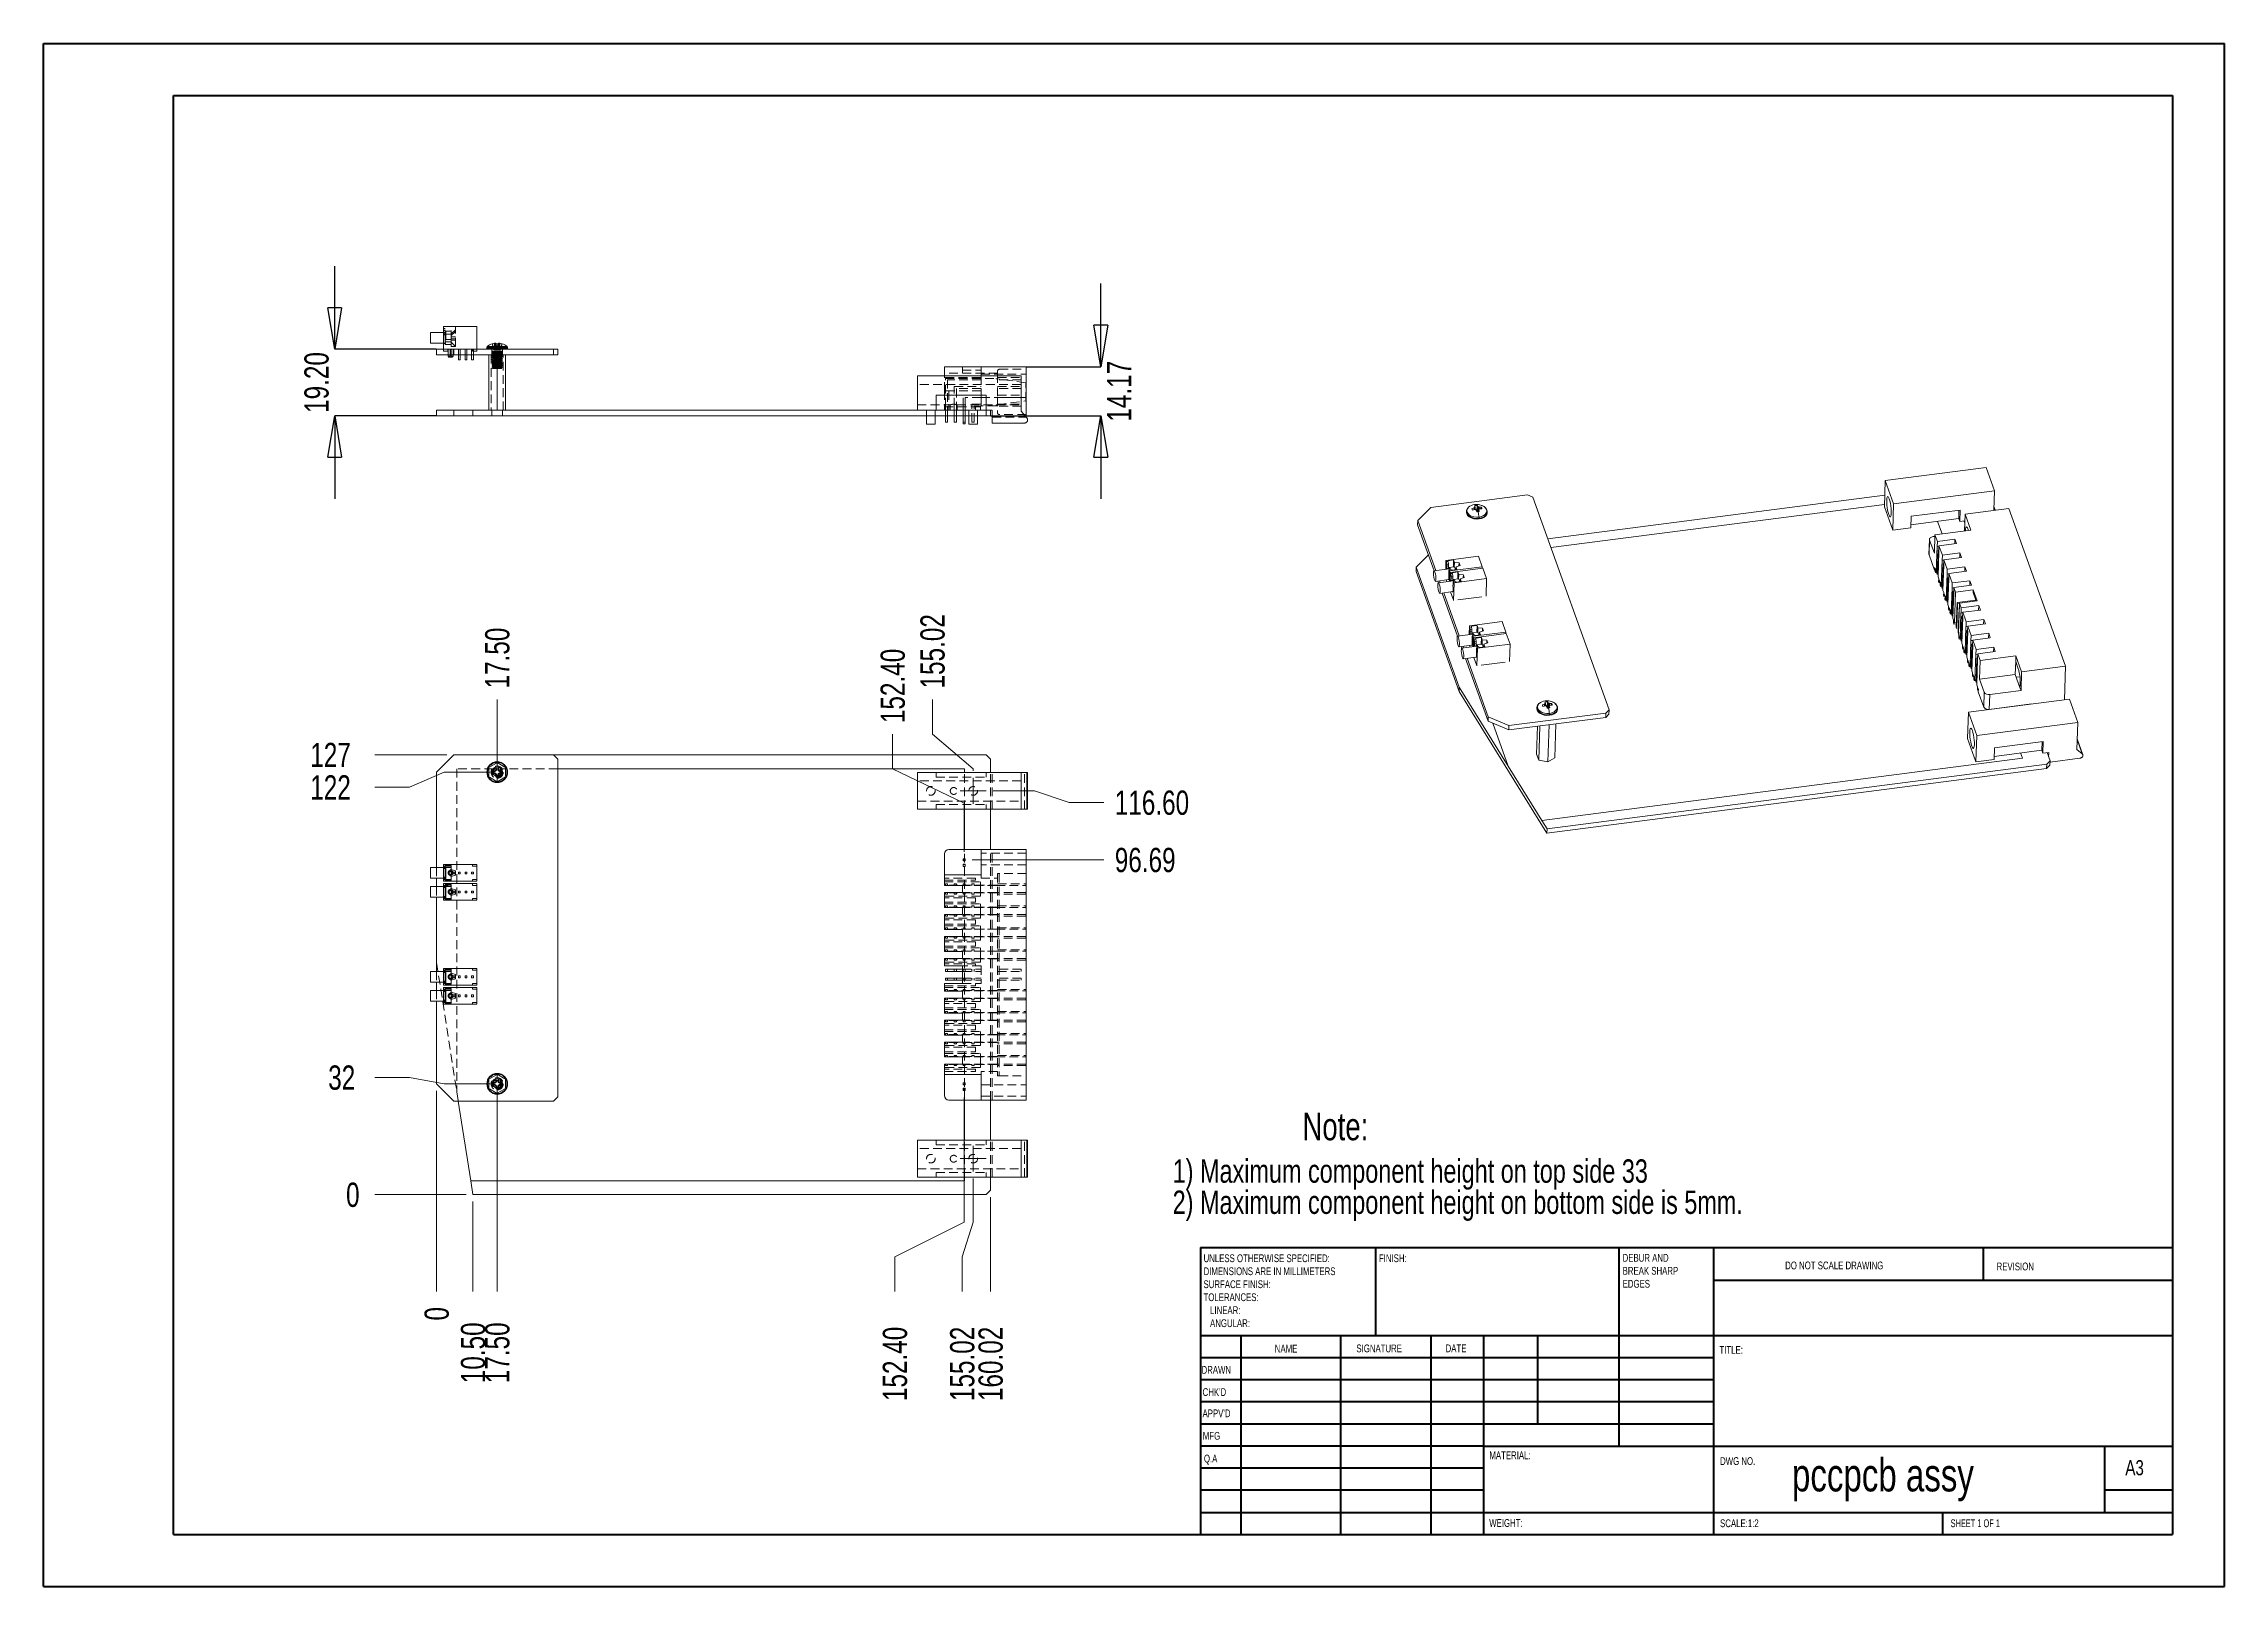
# Model space of a CAD drawing. Header units: millimetres. Extents: x 40 to 355, y 57 to 279.
import ezdxf

# ---------------------------------------------------------------- set-up
doc = ezdxf.new("R2010")
doc.units = ezdxf.units.MM
doc.header["$PDSIZE"] = -1
doc.linetypes.add('CENTERX2', pattern=[20.32, 12.7, -2.54, 2.54, -2.54])
doc.linetypes.add('HIDDEN', pattern=[1.905, 1.27, -0.635])
doc.styles.add('SLDTEXTSTYLE0', font='TXT', dxfattribs={"width": 0.75})
doc.styles.add('SLDTEXTSTYLE1', font='TXT', dxfattribs={"width": 0.6875})
doc.dimstyles.new('SLDDIMSTYLE0', dxfattribs={"dimtxt": 3.5, "dimasz": 6, "dimexe": 0, "dimexo": 0.0625, "dimgap": 0.875, "dimtad": 0, "dimtih": 1, "dimtoh": 1, "dimdec": 0, "dimlfac": 2, "dimrnd": 1e-09, "dimzin": 12, "dimdsep": 46, "dimtxsty": 'SLDTEXTSTYLE0', "dimblk1": 'NONE', "dimblk2": 'NONE', "dimsah": 1, "dimcen": 0.09, "dimadec": 0, "dimazin": 0, "dimtfac": 1, "dimtdec": 0, "dimtofl": 0, "dimtmove": 0, "dimatfit": 3, "dimldrblk": 'NONE', "dimfxl": 1, "dimtolj": 1, "dimtzin": 12, "dimarcsym": 0})
doc.dimstyles.new('SLDDIMSTYLE1', dxfattribs={"dimtxt": 3.5, "dimasz": 6, "dimexe": 0, "dimexo": 0.0625, "dimgap": 0.875, "dimtad": 0, "dimtih": 1, "dimtoh": 1, "dimlfac": 2, "dimrnd": 1e-09, "dimzin": 4, "dimdsep": 46, "dimtxsty": 'SLDTEXTSTYLE0', "dimblk1": 'NONE', "dimblk2": 'NONE', "dimsah": 1, "dimcen": 0.09, "dimadec": 0, "dimazin": 0, "dimtfac": 1, "dimtofl": 0, "dimtmove": 0, "dimatfit": 3, "dimldrblk": 'NONE', "dimfxl": 1, "dimtolj": 1, "dimtzin": 12, "dimarcsym": 0})
doc.dimstyles.new('SLDDIMSTYLE2', dxfattribs={"dimtxt": 3.5, "dimasz": 6, "dimexe": 0, "dimexo": 0.0625, "dimgap": 0.875, "dimtad": 0, "dimtih": 1, "dimtoh": 1, "dimlfac": 2, "dimrnd": 1e-09, "dimzin": 12, "dimdsep": 46, "dimtxsty": 'SLDTEXTSTYLE0', "dimblk1": 'NONE', "dimblk2": 'NONE', "dimsah": 1, "dimcen": 0.09, "dimadec": 0, "dimazin": 0, "dimtfac": 1, "dimtofl": 0, "dimtmove": 0, "dimatfit": 3, "dimldrblk": 'NONE', "dimfxl": 1, "dimtolj": 1, "dimtzin": 12, "dimarcsym": 0})
doc.dimstyles.new('SLDDIMSTYLE3', dxfattribs={"dimtxt": 3.5, "dimasz": 6, "dimexe": 0, "dimexo": 0.0625, "dimgap": 0.875, "dimtad": 2, "dimlfac": 2, "dimrnd": 1e-09, "dimzin": 4, "dimdsep": 46, "dimtxsty": 'SLDTEXTSTYLE0', "dimblk1": 'CLOSED', "dimblk2": 'CLOSED', "dimsah": 1, "dimcen": 0.09, "dimadec": 0, "dimazin": 0, "dimtfac": 1, "dimtofl": 0, "dimtmove": 0, "dimatfit": 3, "dimldrblk": 'CLOSED', "dimfxl": 1, "dimtolj": 1, "dimtzin": 12, "dimarcsym": 0})
doc.dimstyles.new('SLDDIMSTYLE4', dxfattribs={"dimtxt": 3.5, "dimasz": 6, "dimexe": 0, "dimexo": 0.0625, "dimgap": 0.875, "dimtad": 2, "dimlfac": 2, "dimrnd": 1e-09, "dimzin": 12, "dimdsep": 46, "dimtxsty": 'SLDTEXTSTYLE0', "dimblk1": 'CLOSED', "dimblk2": 'CLOSED', "dimsah": 1, "dimcen": 0.09, "dimadec": 0, "dimazin": 0, "dimtfac": 1, "dimtofl": 0, "dimtmove": 0, "dimatfit": 3, "dimldrblk": 'CLOSED', "dimfxl": 1, "dimtolj": 1, "dimtzin": 12, "dimarcsym": 0})

msp = doc.modelspace()

# ---------------------------------------------------------------- texts
at = {"color": 0, "linetype": 'Continuous', "lineweight": 0, "attachment_point": 1, "style": 'SLDTEXTSTYLE0'}
for s, insert, char_height in [(' Note:', (220.5384, 124.9681), 3.96875), ('                1) Maximum component height on top side 33', (187.8585, 118.2371), 3.373438), ('                2) Maximum component height on bottom side is 5mm.', (187.8585, 113.7392), 3.373438)]:
    msp.add_mtext(s, dxfattribs=dict(at, insert=insert, char_height=char_height))
at = {"color": 7, "linetype": 'Continuous', "lineweight": 0, "attachment_point": 1}
for s, insert, char_height, style in [('FINISH:', (232.6919, 104.5267), 1.125, 'SLDTEXTSTYLE0'), ('DO NOT SCALE DRAWING', (291.3744, 103.4869), 1.125, 'SLDTEXTSTYLE0'), ('REVISION', (321.9091, 103.3384), 1.125, 'SLDTEXTSTYLE0'), ('NAME', (217.6551, 91.4633), 1.125, 'SLDTEXTSTYLE0'), ('SIGNATURE', (229.4386, 91.5085), 1.125, 'SLDTEXTSTYLE0'), ('DATE', (242.3244, 91.5193), 1.125, 'SLDTEXTSTYLE0'), ('DRAWN', (207.0725, 88.4095), 1.125, 'SLDTEXTSTYLE0'), ('TITLE:', (281.8805, 91.296), 1.125, 'SLDTEXTSTYLE0'), ("CHK'D", (207.2212, 85.203), 1.125, 'SLDTEXTSTYLE0'), ("APPV'D", (207.2147, 82.1354), 1.125, 'SLDTEXTSTYLE0'), ('MFG', (207.2548, 78.8875), 1.125, 'SLDTEXTSTYLE0'), ('Q.A', (207.4152, 75.5994), 1.125, 'SLDTEXTSTYLE0'), ('MATERIAL:', (248.6478, 76.0767), 1.125, 'SLDTEXTSTYLE0'), ('DWG NO.', (281.9689, 75.2387), 1.125, 'SLDTEXTSTYLE0'), ('pccpcb assy', (292.3517, 75.061), 4.7625, 'SLDTEXTSTYLE0'), ('A3', (340.5041, 74.8125), 2.18281, 'SLDTEXTSTYLE0'), ('WEIGHT: ', (248.6267, 66.2992), 1.12395, 'SLDTEXTSTYLE0'), ('SCALE:1:2', (281.9689, 66.2623), 1.125, 'SLDTEXTSTYLE0'), ('SHEET 1 OF 1', (315.2721, 66.2623), 1.125, 'SLDTEXTSTYLE1')]:
    msp.add_mtext(s, dxfattribs=dict(at, insert=insert, char_height=char_height, style=style))

# ---------------------------------------------------------------- blocks, each defined once
blk = doc.blocks.new('SW_NOTE_0')
at = {"color": 0, "linetype": 'Continuous', "lineweight": 0, "char_height": 1.5, "attachment_point": 1, "style": 'SLDTEXTSTYLE0'}
for s, insert in [('DEBUR AND ', (0, 1.93)), ('BREAK SHARP ', (0, -0.57)), ('EDGES', (0, -3.07))]:
    blk.add_mtext(s, dxfattribs=dict(at, insert=insert))
blk = doc.blocks.new('SW_NOTE_1')
at = {"color": 0, "linetype": 'Continuous', "lineweight": 0, "char_height": 1.5, "attachment_point": 1, "style": 'SLDTEXTSTYLE0'}
for s, insert in [('UNLESS OTHERWISE SPECIFIED:', (0, 1.93)), ('SURFACE FINISH:', (0, -3.07)), ('DIMENSIONS ARE IN MILLIMETERS', (0, -0.57)), ('TOLERANCES:', (0, -5.57)), ('   LINEAR:', (0, -8.07)), ('   ANGULAR:', (0, -10.57))]:
    blk.add_mtext(s, dxfattribs=dict(at, insert=insert))
blk = doc.blocks.new('*D4')
at = {"color": 7, "linetype": 'Continuous', "lineweight": 0, "transparency": 16777216}
blk.add_line((96.58, 128.15), (96.58, 99.15), dxfattribs=at)
at = {"color": 7, "linetype": 'Continuous', "lineweight": 0, "transparency": 16777216, "insert": (94.84, 94.97), "char_height": 3.5, "attachment_point": 1, "rotation": 90, "style": 'SLDTEXTSTYLE0'}
blk.add_mtext('0', dxfattribs=at)
blk = doc.blocks.new('_NONE')
blk = doc.blocks.new('*D5')
at = {"color": 7, "linetype": 'Continuous', "lineweight": 0, "transparency": 16777216}
blk.add_line((101.83, 112.15), (101.83, 99.15), dxfattribs=at)
at = {"color": 7, "linetype": 'Continuous', "lineweight": 0, "transparency": 16777216, "insert": (100.09, 85.92), "char_height": 3.5, "attachment_point": 1, "rotation": 90, "style": 'SLDTEXTSTYLE0'}
blk.add_mtext('10.50', dxfattribs=at)
blk = doc.blocks.new('*D6')
at = {"color": 7, "linetype": 'Continuous', "lineweight": 0, "transparency": 16777216}
blk.add_line((105.33, 175.15), (105.33, 184.65), dxfattribs=at)
at = {"color": 7, "linetype": 'Continuous', "lineweight": 0, "transparency": 16777216, "insert": (103.59, 186.23), "char_height": 3.5, "attachment_point": 1, "rotation": 90, "style": 'SLDTEXTSTYLE0'}
blk.add_mtext('17.50', dxfattribs=at)
blk = doc.blocks.new('*D7')
at = {"color": 7, "linetype": 'Continuous', "lineweight": 0, "transparency": 16777216}
blk.add_line((105.33, 128.15), (105.33, 99.15), dxfattribs=at)
at = {"color": 7, "linetype": 'Continuous', "lineweight": 0, "transparency": 16777216, "insert": (103.59, 85.92), "char_height": 3.5, "attachment_point": 1, "rotation": 90, "style": 'SLDTEXTSTYLE0'}
blk.add_mtext('17.50', dxfattribs=at)
blk = doc.blocks.new('*D8')
at = {"color": 7, "linetype": 'Continuous', "lineweight": 0, "transparency": 16777216}
for p, q in [((162.45, 174.65), (162.45, 179.65)), ((162.45, 174.65), (172.78, 169.65)), ((172.78, 169.65), (172.78, 162.65))]:
    blk.add_line(p, q, dxfattribs=at)
at = {"color": 7, "linetype": 'Continuous', "lineweight": 0, "transparency": 16777216, "insert": (160.71, 181.23), "char_height": 3.5, "attachment_point": 1, "rotation": 90, "style": 'SLDTEXTSTYLE0'}
blk.add_mtext('152.40', dxfattribs=at)
blk = doc.blocks.new('*D9')
at = {"color": 7, "linetype": 'Continuous', "lineweight": 0, "transparency": 16777216}
for p, q in [((172.78, 109.15), (172.78, 127.19)), ((162.76, 104.15), (172.78, 109.15)), ((162.76, 104.15), (162.76, 99.15))]:
    blk.add_line(p, q, dxfattribs=at)
at = {"color": 7, "linetype": 'Continuous', "lineweight": 0, "transparency": 16777216, "insert": (161.03, 83.34), "char_height": 3.5, "attachment_point": 1, "rotation": 90, "style": 'SLDTEXTSTYLE0'}
blk.add_mtext('152.40', dxfattribs=at)
blk = doc.blocks.new('*D10')
at = {"color": 7, "linetype": 'Continuous', "lineweight": 0, "transparency": 16777216}
for p, q in [((168.2, 179.65), (168.2, 184.65)), ((168.2, 179.65), (174.09, 174.65)), ((174.09, 174.65), (174.09, 174.32))]:
    blk.add_line(p, q, dxfattribs=at)
at = {"color": 7, "linetype": 'Continuous', "lineweight": 0, "transparency": 16777216, "insert": (166.46, 186.23), "char_height": 3.5, "attachment_point": 1, "rotation": 90, "style": 'SLDTEXTSTYLE0'}
blk.add_mtext('155.02', dxfattribs=at)
blk = doc.blocks.new('*D11')
at = {"color": 7, "linetype": 'Continuous', "lineweight": 0, "transparency": 16777216}
for p, q in [((174.09, 109.15), (174.09, 115.47)), ((172.49, 104.15), (174.09, 109.15)), ((172.49, 104.15), (172.49, 99.15))]:
    blk.add_line(p, q, dxfattribs=at)
at = {"color": 7, "linetype": 'Continuous', "lineweight": 0, "transparency": 16777216, "insert": (170.75, 83.34), "char_height": 3.5, "attachment_point": 1, "rotation": 90, "style": 'SLDTEXTSTYLE0'}
blk.add_mtext('155.02', dxfattribs=at)
blk = doc.blocks.new('*D12')
at = {"color": 7, "linetype": 'Continuous', "lineweight": 0, "transparency": 16777216}
blk.add_line((176.59, 112.78), (176.59, 99.15), dxfattribs=at)
at = {"color": 7, "linetype": 'Continuous', "lineweight": 0, "transparency": 16777216, "insert": (174.85, 83.34), "char_height": 3.5, "attachment_point": 1, "rotation": 90, "style": 'SLDTEXTSTYLE0'}
blk.add_mtext('160.02', dxfattribs=at)
blk = doc.blocks.new('*D13')
at = {"color": 7, "linetype": 'Continuous', "lineweight": 0, "transparency": 16777216}
blk.add_line((100.83, 113.15), (87.67, 113.15), dxfattribs=at)
at = {"color": 7, "linetype": 'Continuous', "lineweight": 0, "transparency": 16777216, "insert": (83.5, 114.88), "char_height": 3.5, "attachment_point": 1, "style": 'SLDTEXTSTYLE0'}
blk.add_mtext('0', dxfattribs=at)
blk = doc.blocks.new('*D16')
at = {"color": 7, "linetype": 'Continuous', "lineweight": 0, "transparency": 16777216}
for p, q in [((92.67, 130.07), (87.67, 130.07)), ((92.67, 130.07), (97.67, 129.15)), ((97.67, 129.15), (104.33, 129.15))]:
    blk.add_line(p, q, dxfattribs=at)
at = {"color": 7, "linetype": 'Continuous', "lineweight": 0, "transparency": 16777216, "insert": (80.92, 131.8), "char_height": 3.5, "attachment_point": 1, "style": 'SLDTEXTSTYLE0'}
blk.add_mtext('32', dxfattribs=at)
blk = doc.blocks.new('*D17')
at = {"color": 7, "linetype": 'Continuous', "lineweight": 0, "transparency": 16777216}
blk.add_line((173.94, 161.49), (192.95, 161.49), dxfattribs=at)
at = {"color": 7, "linetype": 'Continuous', "lineweight": 0, "transparency": 16777216, "insert": (194.54, 163.22), "char_height": 3.5, "attachment_point": 1, "style": 'SLDTEXTSTYLE0'}
blk.add_mtext('96.69', dxfattribs=at)
blk = doc.blocks.new('*D18')
at = {"color": 7, "linetype": 'Continuous', "lineweight": 0, "transparency": 16777216}
for p, q in [((182.95, 171.44), (176.96, 171.44)), ((187.95, 169.76), (182.95, 171.44)), ((187.95, 169.76), (192.95, 169.76))]:
    blk.add_line(p, q, dxfattribs=at)
at = {"color": 7, "linetype": 'Continuous', "lineweight": 0, "transparency": 16777216, "insert": (194.54, 171.49), "char_height": 3.5, "attachment_point": 1, "style": 'SLDTEXTSTYLE0'}
blk.add_mtext('116.60', dxfattribs=at)
blk = doc.blocks.new('*D19')
at = {"color": 7, "linetype": 'Continuous', "lineweight": 0, "transparency": 16777216}
for p, q in [((92.67, 171.97), (97.67, 174.15)), ((97.67, 174.15), (104.33, 174.15)), ((92.67, 171.97), (87.67, 171.97))]:
    blk.add_line(p, q, dxfattribs=at)
at = {"color": 7, "linetype": 'Continuous', "lineweight": 0, "transparency": 16777216, "insert": (78.33, 173.7), "char_height": 3.5, "attachment_point": 1, "style": 'SLDTEXTSTYLE0'}
blk.add_mtext('122', dxfattribs=at)
blk = doc.blocks.new('*D20')
at = {"color": 7, "linetype": 'Continuous', "lineweight": 0, "transparency": 16777216}
blk.add_line((98.08, 176.65), (87.67, 176.65), dxfattribs=at)
at = {"color": 7, "linetype": 'Continuous', "lineweight": 0, "transparency": 16777216, "insert": (78.33, 178.38), "char_height": 3.5, "attachment_point": 1, "style": 'SLDTEXTSTYLE0'}
blk.add_mtext('127', dxfattribs=at)
blk = doc.blocks.new('SW_CENTERMARKSYMBOL_0')
at = {"color": 0, "linetype": 'Continuous', "lineweight": 0}
for p, q in [((-1.25, 0), (-1.875, 0)), ((0, 0), (-1.25, 0)), ((0, 1.25), (0, 1.875)), ((0, 0), (0, 1.25)), ((0, 0), (0, -1.25)), ((0, 0), (1.25, 0)), ((1.25, 0), (1.875, 0)), ((0, -1.25), (0, -1.875))]:
    blk.add_line(p, q, dxfattribs=at)
blk = doc.blocks.new('SW_CENTERMARKSYMBOL_1')
at = {"color": 0, "linetype": 'Continuous', "lineweight": 0}
for p, q in [((-1.25, 0), (-1.875, 0)), ((0, 0), (-1.25, 0)), ((0, 1.25), (0, 1.875)), ((0, 0), (0, 1.25)), ((0, 0), (0, -1.25)), ((0, 0), (1.25, 0)), ((1.25, 0), (1.875, 0)), ((0, -1.25), (0, -1.875))]:
    blk.add_line(p, q, dxfattribs=at)
blk = doc.blocks.new('_CLOSED')
at = {"color": 0, "linetype": 'ByBlock', "lineweight": -2}
for p, q in [((-1, 0.166667), (0, 0)), ((-1, 0.166667), (-1, -0.166667)), ((0, 0), (-1, -0.166667)), ((0, 0), (-1, 0))]:
    blk.add_line(p, q, dxfattribs=at)
blk = doc.blocks.new('*D24')
at = {"color": 0, "linetype": 'Continuous', "lineweight": -2, "transparency": 16777216}
for p, q in [((81.86, 241.21), (81.86, 247.21)), ((96.52, 235.21), (81.86, 235.21)), ((96.52, 225.61), (81.86, 225.61)), ((81.86, 219.61), (81.86, 213.61))]:
    blk.add_line(p, q, dxfattribs=at)
at = {"layer": 'Defpoints', "color": 0, "linetype": 'Continuous', "transparency": 16777216}
for p in [(81.86, 235.21), (96.58, 235.21), (96.58, 225.61)]:
    blk.add_point(p, dxfattribs=at)
at = {"color": 0, "linetype": 'Continuous', "lineweight": -2, "transparency": 16777216, "xscale": 6, "yscale": 6, "zscale": 6}
for p, rotation in [((81.86, 235.21), 270), ((81.86, 225.61), 90)]:
    blk.add_blockref('_CLOSED', p, dxfattribs=dict(at, rotation=rotation))
at = {"color": 0, "linetype": 'Continuous', "lineweight": 0, "transparency": 16777216, "insert": (77.48, 230.41), "char_height": 3.5, "attachment_point": 2, "rotation": 90, "style": 'SLDTEXTSTYLE0'}
blk.add_mtext('\\A1;19.20', dxfattribs=at)
blk = doc.blocks.new('*D25')
at = {"color": 0, "linetype": 'Continuous', "lineweight": -2, "transparency": 16777216}
for p, q in [((192.53, 238.69), (192.53, 244.69)), ((181.8, 232.69), (192.53, 232.69)), ((176.65, 225.61), (192.53, 225.61)), ((192.53, 219.61), (192.53, 213.61))]:
    blk.add_line(p, q, dxfattribs=at)
at = {"layer": 'Defpoints', "color": 0, "linetype": 'Continuous', "transparency": 16777216}
for p in [(181.73, 232.69), (176.59, 225.61), (192.53, 225.61)]:
    blk.add_point(p, dxfattribs=at)
at = {"color": 0, "linetype": 'Continuous', "lineweight": -2, "transparency": 16777216, "xscale": 6, "yscale": 6, "zscale": 6}
for p, rotation in [((192.53, 232.69), 270), ((192.53, 225.61), 90)]:
    blk.add_blockref('_CLOSED', p, dxfattribs=dict(at, rotation=rotation))
at = {"color": 0, "linetype": 'Continuous', "lineweight": 0, "transparency": 16777216, "insert": (193.41, 229.15), "char_height": 3.5, "attachment_point": 2, "rotation": 90, "style": 'SLDTEXTSTYLE0'}
blk.add_mtext('\\A1;14.17', dxfattribs=at)

# ---------------------------------------------------------------- dimensions: what is measured, and where the dimension line sits
at = {"color": 7, "linetype": 'Continuous', "lineweight": 0}
for base, p1, p2, dimstyle, picture, middle in [((81.8569, 235.2063), (96.5784, 225.6064), (96.5784, 235.2063), 'SLDDIMSTYLE3', '*D24', (81.8569, 230.4063)), ((192.5349, 225.6064), (181.7329, 232.6929), (176.5884, 225.6064), 'SLDDIMSTYLE4', '*D25', (192.5349, 229.1496))]:
    dim = msp.add_linear_dim(base=base, p1=p1, p2=p2, angle=90, dimstyle=dimstyle, dxfattribs=at)
    dim.commit()
    dim.dimension.update_dxf_attribs({"geometry": picture, "text_midpoint": middle, "dimtype": 160})
for feature_location, offset, dtype, origin, dimstyle, picture, middle in [((174.0884, 173.318, 0.05), (-5.8897, 11.3275), 1, (96.5784, 129.1455, 0.05), 'SLDDIMSTYLE2', '*D10', (168.1987, 193.3438)), ((105.3284, 174.1455, 0.05), (0, 10.5), 1, (96.5784, 129.1455, 0.05), 'SLDDIMSTYLE1', '*D6', (105.3284, 192.0511)), ((172.7794, 161.6468, 0.05), (-10.3325, 17.9987), 1, (96.5784, 129.1455, 0.05), 'SLDDIMSTYLE1', '*D8', (162.4468, 188.3438)), ((99.0784, 176.6455, 0.05), (-11.405, 0), 0, (101.8284, 113.1455, 0.05), 'SLDDIMSTYLE2', '*D20', (82.2077, 176.6455)), ((105.3284, 174.1455, 0.05), (-17.655, -2.1788), 0, (101.8284, 113.1455, 0.05), 'SLDDIMSTYLE2', '*D19', (82.2077, 171.9667)), ((175.9633630281, 171.4429894247, 0.05), (16.9879551807, -1.6825876831), 0, (101.8283630281, 113.1454893891, 0.05), 'SLDDIMSTYLE1', '*D18', (201.6496692788, 169.7604017416)), ((172.9381, 161.4885, 0.05), (20.0132, 0), 0, (101.8284, 113.1455, 0.05), 'SLDDIMSTYLE2', '*D17', (200.357, 161.4885)), ((105.3284, 129.1455, 0.05), (-17.655, 0.9211), 0, (101.8284, 113.1455, 0.05), 'SLDDIMSTYLE2', '*D16', (83.5004, 130.0666)), ((96.5783630281, 129.1454893891, 0.05), (0, -30), 1, (96.5783630281, 129.1454893891, 0.05), 'SLDDIMSTYLE0', '*D4', (96.5783630281, 96.2652755015)), ((101.8284, 113.1455, 0.05), (0, -14), 1, (96.5784, 129.1455, 0.05), 'SLDDIMSTYLE1', '*D5', (101.8284, 91.7399)), ((105.3284, 129.1455, 0.05), (0, -30), 1, (96.5784, 129.1455, 0.05), 'SLDDIMSTYLE1', '*D7', (105.3284, 91.7399)), ((172.7794, 128.1886, 0.05), (-10.015, -29.0431), 1, (96.5784, 129.1455, 0.05), 'SLDDIMSTYLE1', '*D9', (162.7643, 90.4471)), ((174.0884, 116.4666, 0.05), (-1.6029, -17.3211), 1, (96.5784, 129.1455, 0.05), 'SLDDIMSTYLE2', '*D11', (172.4855, 90.4471)), ((176.5884, 113.7805, 0.05), (0, -14.635), 1, (96.5784, 129.1455, 0.05), 'SLDDIMSTYLE2', '*D12', (176.5884, 90.4471)), ((101.8283630281, 113.1454893891, 0.05), (-14.155, 0), 0, (101.8283630281, 113.1454893891, 0.05), 'SLDDIMSTYLE0', '*D13', (84.7931491405, 113.1454893891))]:
    dim = msp.add_ordinate_dim(feature_location=feature_location, offset=offset, dtype=dtype, origin=origin, dimstyle=dimstyle, dxfattribs=at)
    dim.commit()
    dim.dimension.update_dxf_attribs({"geometry": picture, "text_midpoint": middle})

# ---------------------------------------------------------------- linework, layer by layer
at = {"color": 7, "linetype": 'Continuous', "lineweight": 40}
for p, q in [((39.8134, 56.5872), (39.8134, 279.3372)), ((39.8134, 279.3372), (354.8134, 279.3372)), ((354.8134, 56.5872), (354.8134, 279.3372)), ((58.5634, 64.0872), (58.5634, 271.8372)), ((58.5634, 271.8372), (347.3134, 271.8372)), ((347.3134, 271.8372), (347.3134, 64.0872)), ((206.9134, 105.5247), (347.3134, 105.5247)), ((206.9134, 105.5247), (206.9134, 64.0872)), ((232.2634, 92.7747), (232.2634, 105.5247)), ((267.3634, 105.5247), (267.3634, 76.8372)), ((281.0134, 105.5247), (281.0134, 64.0872)), ((320.0134, 100.7434), (320.0134, 105.5247)), ((347.3134, 100.7434), (281.0134, 100.7434)), ((347.3134, 92.7747), (206.9134, 92.7747)), ((212.7634, 92.7747), (212.7634, 64.0872)), ((227.1566, 92.7747), (227.1566, 64.0872)), ((240.2126, 92.7747), (240.2126, 64.0872)), ((247.8634, 64.0872), (247.8634, 92.7747)), ((255.6634, 80.0247), (255.6634, 92.7747)), ((281.0134, 89.5872), (206.9134, 89.5872)), ((281.0134, 86.3997), (206.9134, 86.3997)), ((281.0134, 83.2122), (206.9134, 83.2122)), ((281.0134, 80.0247), (206.9134, 80.0247)), ((247.8634, 76.8372), (206.9134, 76.8372)), ((247.8634, 76.8372), (347.3134, 76.8372)), ((337.5634, 67.2747), (337.5634, 76.8372)), ((247.8634, 73.6496), (206.9134, 73.6496)), ((247.8634, 70.4622), (206.9134, 70.4622)), ((347.3134, 70.4622), (337.5634, 70.4622)), ((206.9134, 67.2747), (347.3134, 67.2747)), ((314.1634, 64.0872), (314.1634, 67.2747)), ((58.5634, 64.0872), (347.3134, 64.0872)), ((39.8134, 56.5872), (354.8134, 56.5872))]:
    msp.add_line(p, q, dxfattribs=at)
at = {"color": 7, "linetype": 'Continuous', "lineweight": 15}
for p, q in [((97.5784, 237.632), (95.6734, 237.632)), ((95.6734, 237.632), (95.6734, 236.8573)), ((95.6734, 236.8573), (95.6734, 236.0826)), ((97.5784, 238.5083), (97.5784, 235.2063)), ((102.4044, 238.5083), (97.5784, 238.5083)), ((102.4044, 235.2063), (102.4044, 238.5083)), ((95.6734, 236.0826), (97.5784, 236.0826)), ((96.5784, 234.4063), (96.5784, 235.2063)), ((96.5784, 235.2063), (99.0784, 235.2063)), ((99.0784, 234.4063), (96.5784, 234.4063)), ((98.2388, 234.4063), (98.2388, 234.1903)), ((98.2388, 234.1903), (98.3658, 234.0633)), ((98.2388, 234.1903), (98.5326, 234.1903)), ((98.3658, 234.0633), (98.823, 234.0633)), ((98.5309, 234.4063), (98.5309, 234.205)), ((98.6561, 234.1903), (98.95, 234.1903)), ((98.6579, 234.2053), (98.6579, 234.4063)), ((98.823, 234.0633), (98.95, 234.1903)), ((98.95, 234.1903), (98.95, 234.4063)), ((99.0784, 235.2063), (99.0784, 234.4063)), ((99.0784, 235.2063), (113.4434, 235.2063)), ((99.0784, 234.4063), (113.4434, 234.4063)), ((99.7374, 233.6823), (99.7374, 234.4063)), ((99.9914, 233.6823), (99.7374, 233.6823)), ((99.9914, 234.4063), (99.9914, 233.6823)), ((100.6899, 233.6823), (100.6899, 234.4063)), ((100.9439, 233.6823), (100.6899, 233.6823)), ((100.9439, 234.4063), (100.9439, 233.6823)), ((101.6424, 233.6823), (101.6424, 234.4063)), ((101.8964, 233.6823), (101.6424, 233.6823)), ((101.8964, 234.4063), (101.8964, 233.6823)), ((103.8284, 235.4409), (105.3284, 235.4409)), ((103.8284, 235.3063), (103.8284, 235.4409)), ((103.8284, 235.3063), (106.8284, 235.3063)), ((104.1376, 226.4064), (104.1376, 234.4063)), ((104.6364, 236.0146), (104.611, 236.0146)), ((104.611, 236.0146), (104.6364, 236.0146)), ((105.139, 236.0146), (105.132, 236.0949)), ((105.3284, 236.0146), (105.139, 236.0146)), ((105.3284, 236.0146), (105.3284, 235.604)), ((105.5177, 236.0146), (105.3284, 236.0146)), ((105.3284, 235.604), (105.3284, 235.4409)), ((105.3284, 235.4409), (106.8284, 235.4409)), ((105.3284, 226.4064), (105.3284, 234.4063)), ((105.5247, 236.0949), (105.5177, 236.0146)), ((106.0457, 236.0146), (106.0203, 236.0146)), ((106.0203, 236.0146), (106.0457, 236.0146)), ((106.5191, 226.4064), (106.5191, 234.4063)), ((106.8284, 235.3063), (106.8284, 235.4409)), ((113.4434, 234.4063), (113.4434, 235.2063)), ((113.4434, 235.2063), (114.0784, 235.2063)), ((114.0784, 234.4063), (113.4434, 234.4063)), ((114.0784, 235.2063), (114.0784, 234.4063)), ((166.0234, 231.3814), (166.0234, 226.4064)), ((166.0234, 231.3814), (180.9984, 231.3814)), ((169.9219, 231.3814), (169.9219, 232.6929)), ((169.9219, 232.6929), (175.2305, 232.6929)), ((175.2305, 232.6929), (175.2305, 231.3814)), ((175.2305, 232.6929), (181.7329, 232.6929)), ((180.9984, 226.2675), (180.9984, 231.3814)), ((181.7329, 232.6929), (181.7329, 225.4225)), ((175.9634, 228.5814), (168.7134, 228.5814)), ((168.7134, 228.5814), (168.7134, 226.4064)), ((175.9634, 226.4064), (175.9634, 228.5814)), ((96.5784, 226.4063), (96.5784, 225.6064)), ((96.5784, 226.4063), (99.5009, 226.4063)), ((96.5784, 225.6064), (101.8284, 225.6064)), ((99.5009, 226.4063), (99.5009, 226.4064)), ((99.5009, 226.4064), (101.5149, 226.4064)), ((101.5149, 226.4064), (101.5149, 226.4063)), ((101.5149, 226.4064), (172.8236, 226.4064)), ((101.5149, 226.4063), (101.8284, 226.4063)), ((101.8284, 226.4063), (175.9534, 226.4063)), ((101.8284, 226.4063), (101.8284, 225.6064)), ((101.8284, 225.6064), (175.9534, 225.6064)), ((167.3384, 225.6064), (167.3384, 224.4064)), ((168.5884, 224.4064), (167.3384, 224.4064)), ((168.5884, 224.4064), (168.5884, 225.6064)), ((170.0806, 224.6919), (170.0806, 225.6064)), ((170.0806, 224.6919), (170.3981, 224.6919)), ((170.3981, 224.6919), (170.3981, 225.6064)), ((171.3506, 224.6919), (171.3506, 225.6064)), ((171.6681, 224.6919), (171.3506, 224.6919)), ((171.6681, 224.6919), (171.6681, 225.6064)), ((172.6206, 225.6064), (172.6206, 224.4379)), ((172.6206, 224.4379), (172.9381, 224.4379)), ((172.8236, 226.4064), (175.9634, 226.4064)), ((172.8236, 226.4063), (172.8236, 226.4064)), ((172.9381, 226.4063), (172.9381, 226.4064)), ((172.9381, 224.4379), (172.9381, 225.6064)), ((173.4634, 226.4064), (173.4634, 226.4063)), ((173.4634, 225.6064), (173.4634, 224.4064)), ((174.7134, 224.4064), (173.4634, 224.4064)), ((174.7134, 226.4063), (174.7134, 226.4064)), ((174.7134, 224.4064), (174.7134, 225.6064)), ((175.9534, 225.6064), (175.9534, 226.4063)), ((176.5884, 226.4063), (175.9534, 226.4063)), ((176.5884, 225.6064), (175.9534, 225.6064)), ((175.9634, 226.4064), (176.8384, 226.4064)), ((176.5884, 226.4063), (176.5884, 225.6064)), ((176.8384, 226.4064), (176.8384, 224.5564)), ((176.8384, 224.5564), (181.4984, 224.5564)), ((181.838, 225.3016), (180.9984, 226.2675)), ((305.8352, 216.2504), (320.4171, 218.1333)), ((320.4171, 218.1333), (321.6211, 214.7791)), ((305.8352, 216.2504), (305.7054, 212.4374)), ((305.8352, 216.2504), (307.0392, 212.8962)), ((307.0392, 212.8962), (321.6211, 214.7791)), ((321.525, 211.953), (321.6211, 214.7791)), ((240.1729, 212.3647), (238.3038, 210.4756)), ((254.1608, 214.1708), (240.1729, 212.3647)), ((245.3311, 211.8066), (245.3276, 211.7034)), ((245.3276, 211.7034), (245.3661, 211.4638)), ((245.3338, 211.8471), (245.3311, 211.8066)), ((245.3661, 211.4638), (245.3696, 211.5669)), ((246.1466, 212.1051), (246.1286, 212.2275)), ((246.1874, 212.0351), (246.1286, 212.2275)), ((246.2142, 211.989), (246.1466, 212.1051)), ((246.4384, 212.3334), (246.4419, 212.0631)), ((246.5043, 212.6073), (246.683, 212.6472)), ((246.5484, 212.3922), (246.5693, 212.0842)), ((246.5714, 212.4678), (246.6031, 212.0823)), ((246.683, 212.6472), (246.8731, 212.6549)), ((247.0074, 211.7434), (246.8172, 211.7356)), ((246.8248, 211.8128), (246.8731, 212.6549)), ((246.9539, 212.5172), (246.8488, 211.7458)), ((247.034, 212.4549), (246.9689, 211.7562)), ((247.186, 211.7832), (247.0074, 211.7434)), ((247.1231, 212.0457), (247.0801, 211.7596)), ((247.1673, 212.4275), (247.1594, 212.1456)), ((247.4761, 212.4015), (247.4078, 212.1716)), ((247.4762, 212.4015), (247.5437, 212.2855)), ((247.5437, 212.2855), (247.5618, 212.163)), ((248.3258, 211.6014), (248.3293, 211.7045)), ((254.9227, 213.8507), (254.1608, 214.1708)), ((265.9413, 183.156), (254.9227, 213.8507)), ((305.7626, 214.1188), (257.0828, 207.8331)), ((305.7175, 212.7949), (257.5351, 206.5734)), ((305.7054, 212.4374), (306.9094, 209.0832)), ((307.0392, 212.8962), (306.9094, 209.0832)), ((309.5856, 211.0884), (309.5288, 209.4214)), ((316.6453, 212), (309.5856, 211.0884)), ((316.4774, 211.9783), (316.4359, 210.7582)), ((316.5885, 210.333), (316.6453, 212)), ((317.3475, 211.4136), (317.2645, 208.9754)), ((323.6792, 212.2311), (317.3475, 211.4136)), ((317.3475, 211.4136), (318.1803, 209.0937)), ((321.6951, 211.9749), (321.5404, 212.4058)), ((331.8635, 189.4321), (323.6792, 212.2311)), ((238.3038, 210.4756), (238.2829, 209.8625)), ((238.2829, 209.8625), (240.6618, 203.2356)), ((238.3038, 210.4756), (240.8921, 203.2653)), ((306.9094, 209.0832), (309.5288, 209.4214)), ((309.544, 209.8683), (316.4359, 210.7582)), ((312.7302, 208.1523), (313.0029, 208.1876)), ((313.011, 208.4262), (312.9199, 205.7494)), ((318.1803, 209.0937), (313.011, 208.4262)), ((313.011, 208.4262), (313.3556, 207.4662)), ((314.0269, 208.5574), (313.3786, 210.3634)), ((316.5885, 210.333), (316.4359, 210.7582)), ((316.5885, 210.333), (317.3139, 210.4267)), ((317.3033, 210.1157), (317.1971, 210.4116)), ((317.8219, 209.1863), (317.8695, 209.0535)), ((238.0742, 203.731), (239.8424, 205.5181)), ((247.0787, 205.338), (242.3794, 204.7312)), ((242.6554, 204.6832), (243.4716, 204.7886)), ((243.4716, 204.7886), (243.4573, 203.7758)), ((243.6008, 204.4286), (243.4716, 204.7886)), ((247.6243, 203.8181), (247.0787, 205.338)), ((312.2195, 207.7588), (312.1466, 205.6174)), ((312.2365, 207.6533), (312.1636, 205.5119)), ((312.1636, 205.5119), (312.9475, 203.328)), ((312.9199, 205.7494), (312.2365, 207.6533)), ((313.1908, 203.0766), (313.3167, 206.7754)), ((313.3167, 206.7754), (313.3308, 206.7362)), ((313.3308, 206.7362), (313.3556, 207.4662)), ((313.5834, 206.7688), (313.3308, 206.7362)), ((313.3419, 202.68), (313.4615, 206.1939)), ((313.3454, 203.0965), (313.4518, 206.2211)), ((313.3556, 207.4662), (315.8908, 207.7936)), ((313.5746, 206.057), (313.4487, 202.3582)), ((313.4518, 206.2211), (313.5653, 206.2357)), ((313.4615, 206.1939), (313.4518, 206.2211)), ((313.5643, 206.2071), (313.4615, 206.1939)), ((313.5854, 206.8263), (313.5605, 206.0962)), ((313.5605, 206.0962), (313.5746, 206.057)), ((316.1205, 207.1536), (313.5854, 206.8263)), ((313.5854, 206.8263), (314.0736, 205.4663)), ((313.9087, 201.0767), (314.0346, 204.7755)), ((314.0346, 204.7755), (314.0487, 204.7363)), ((314.0487, 204.7363), (314.0736, 205.4663)), ((314.3013, 204.7689), (314.0487, 204.7363)), ((314.0736, 205.4663), (316.6087, 205.7937)), ((314.3033, 204.8263), (314.2784, 204.0963)), ((316.8385, 205.1537), (314.3033, 204.8263)), ((314.3033, 204.8263), (314.7915, 203.4664)), ((315.8679, 207.121), (315.8908, 207.7936)), ((315.8908, 207.7936), (316.1205, 207.1536)), ((316.5858, 205.1211), (316.6087, 205.7937)), ((316.6087, 205.7937), (316.8385, 205.1537)), ((238.0742, 203.731), (238.0533, 203.1178)), ((238.0533, 203.1178), (244.2715, 185.7958)), ((238.0742, 203.731), (244.2924, 186.4089)), ((242.8438, 203.5173), (240.6549, 203.2347)), ((240.8533, 201.698), (242.7459, 201.9424)), ((241.1977, 201.7425), (241.2836, 201.5034)), ((243.4656, 201.7851), (241.2767, 201.5025)), ((241.428, 201.7722), (241.5139, 201.5331)), ((242.3794, 204.7312), (242.3358, 203.4517)), ((242.4468, 204.5434), (242.3794, 204.7312)), ((242.4876, 201.6588), (242.4018, 201.898)), ((242.4468, 204.5434), (242.6941, 204.5754)), ((242.4839, 204.1415), (242.4468, 204.5434)), ((242.4803, 203.54), (242.4927, 203.904)), ((242.7276, 203.5719), (242.4803, 203.54)), ((242.7313, 204.1735), (242.4839, 204.1415)), ((242.4927, 203.904), (242.74, 203.9359)), ((242.6941, 204.5754), (242.6554, 204.6832)), ((242.6941, 204.5754), (242.7313, 204.1735)), ((242.7276, 203.5719), (242.74, 203.9359)), ((242.7809, 203.1356), (242.7675, 202.74)), ((242.7771, 203.5087), (242.7823, 203.6617)), ((242.8522, 203.414), (242.8029, 203.2874)), ((243.5507, 203.7879), (242.821, 203.6936)), ((243.0995, 203.446), (242.8522, 203.414)), ((242.925, 203.2113), (242.8522, 203.414)), ((242.925, 203.2113), (242.8738, 201.7087)), ((247.6243, 203.8181), (242.925, 203.2113)), ((243.0012, 202.999), (242.9576, 201.7195)), ((247.7005, 203.6058), (243.0012, 202.999)), ((243.0686, 202.8112), (243.0012, 202.999)), ((243.0686, 202.8112), (243.3159, 202.8432)), ((243.1057, 202.4093), (243.0686, 202.8112)), ((243.1436, 203.3232), (243.0995, 203.446)), ((243.1021, 201.8078), (243.1145, 202.1718)), ((243.3494, 201.8397), (243.1021, 201.8078)), ((243.3531, 202.4413), (243.1057, 202.4093)), ((243.1145, 202.1718), (243.3618, 202.2037)), ((243.9598, 203.4286), (243.1436, 203.3232)), ((243.2772, 202.951), (244.0934, 203.0563)), ((243.3159, 202.8432), (243.2772, 202.951)), ((243.3159, 202.8432), (243.3531, 202.4413)), ((243.3494, 201.8397), (243.3618, 202.2037)), ((243.3989, 201.7765), (243.4041, 201.9295)), ((243.474, 201.6818), (243.4248, 201.5552)), ((244.1725, 202.0556), (243.4428, 201.9614)), ((243.7213, 201.7138), (243.474, 201.6818)), ((243.5468, 201.4791), (243.474, 201.6818)), ((248.2461, 202.0859), (243.5468, 201.4791)), ((243.5788, 203.7807), (243.6008, 204.4286)), ((243.6008, 204.4286), (244.2622, 204.3884)), ((243.7654, 201.591), (243.7213, 201.7138)), ((243.8206, 203.4959), (243.7422, 203.4307)), ((244.5816, 201.6964), (243.7654, 201.591)), ((243.8306, 203.7886), (243.8177, 203.4103)), ((244.4058, 203.9884), (243.8306, 203.7886)), ((243.9598, 203.4286), (243.8306, 203.7886)), ((244.0934, 203.0563), (244.0791, 202.0436)), ((244.2227, 202.6964), (244.0934, 203.0563)), ((244.2006, 202.0485), (244.2227, 202.6964)), ((244.2227, 202.6964), (244.8841, 202.6562)), ((244.2622, 204.3884), (244.2467, 203.9332)), ((244.4058, 203.9884), (244.2622, 204.3884)), ((244.4424, 201.7637), (244.364, 201.6985)), ((244.4524, 202.0564), (244.4395, 201.6781)), ((245.0276, 202.2562), (244.4524, 202.0564)), ((244.5816, 201.6964), (244.4524, 202.0564)), ((244.8841, 202.6562), (244.8686, 202.201)), ((245.0276, 202.2562), (244.8841, 202.6562)), ((247.6167, 203.595), (247.6243, 203.8181)), ((248.2461, 202.0859), (247.7005, 203.6058)), ((248.16, 199.5551), (248.2461, 202.0859)), ((312.9608, 203.7173), (312.9475, 203.328)), ((312.9475, 203.328), (313.0265, 203.3382)), ((312.9608, 203.7173), (313.0326, 203.5174)), ((313.0193, 203.128), (313.0326, 203.5174)), ((313.0193, 203.128), (313.0768, 202.968)), ((313.0768, 202.968), (313.09, 203.3574)), ((313.0768, 202.968), (313.2992, 202.9967)), ((313.09, 203.3574), (313.1908, 203.0766)), ((313.1908, 203.0766), (313.3454, 203.0965)), ((313.3025, 203.091), (313.2931, 202.816)), ((313.4487, 202.3582), (313.5495, 202.0774)), ((313.5495, 202.0774), (313.5362, 201.6881)), ((313.5362, 201.6881), (313.5937, 201.5281)), ((313.6069, 201.9174), (313.5937, 201.5281)), ((313.6069, 201.9174), (313.7505, 201.5174)), ((314.0598, 200.6801), (314.1794, 204.194)), ((314.0633, 201.0966), (314.1697, 204.2212)), ((314.2925, 204.0571), (314.1666, 200.3583)), ((314.1697, 204.2212), (314.2832, 204.2358)), ((314.1794, 204.194), (314.1697, 204.2212)), ((314.2822, 204.2072), (314.1794, 204.194)), ((314.2784, 204.0963), (314.2925, 204.0571)), ((314.6267, 199.0768), (314.7526, 202.7756)), ((314.7526, 202.7756), (314.7666, 202.7364)), ((314.7666, 202.7364), (314.7915, 203.4664)), ((315.0193, 202.769), (314.7666, 202.7364)), ((314.7777, 198.6802), (314.8974, 202.194)), ((314.7812, 199.0967), (314.8876, 202.2212)), ((314.7915, 203.4664), (317.3266, 203.7938)), ((315.0104, 202.0572), (314.8845, 198.3584)), ((314.8876, 202.2212), (315.0011, 202.2359)), ((314.8974, 202.194), (314.8876, 202.2212)), ((315.0001, 202.2073), (314.8974, 202.194)), ((315.0212, 202.8264), (314.9964, 202.0964)), ((314.9964, 202.0964), (315.0104, 202.0572)), ((317.5564, 203.1538), (315.0212, 202.8264)), ((315.0212, 202.8264), (315.5094, 201.4665)), ((315.5094, 201.4665), (318.0446, 201.7938)), ((317.3037, 203.1212), (317.3266, 203.7938)), ((317.3266, 203.7938), (317.5564, 203.1538)), ((318.0217, 201.1213), (318.0446, 201.7938)), ((318.0446, 201.7938), (318.2743, 201.1539)), ((241.4751, 199.9658), (243.3678, 200.2102)), ((241.8196, 200.0103), (244.0535, 193.7872)), ((242.0499, 200.04), (244.2838, 193.8169)), ((243.4032, 199.1083), (243.0236, 200.1658)), ((243.4027, 201.4034), (243.3893, 201.0078)), ((243.5468, 201.4791), (243.4607, 198.9483)), ((244.079, 199.0282), (247.5416, 199.4753)), ((313.5937, 201.5281), (313.7399, 201.547)), ((313.7373, 201.1281), (313.7505, 201.5174)), ((313.7373, 201.1281), (313.7947, 200.9681)), ((313.7947, 200.9681), (313.8079, 201.3575)), ((313.7947, 200.9681), (314.0172, 200.9968)), ((313.8079, 201.3575), (313.9087, 201.0767)), ((313.9087, 201.0767), (314.0633, 201.0966)), ((314.0204, 201.0911), (314.011, 200.8161)), ((314.1666, 200.3583), (314.2674, 200.0775)), ((314.2674, 200.0775), (314.2542, 199.6882)), ((314.2542, 199.6882), (314.3116, 199.5282)), ((314.3248, 199.9175), (314.3116, 199.5282)), ((314.3116, 199.5282), (314.4578, 199.547)), ((314.3248, 199.9175), (314.4684, 199.5175)), ((314.4552, 199.1282), (314.4684, 199.5175)), ((314.4552, 199.1282), (314.5126, 198.9682)), ((314.5126, 198.9682), (314.5259, 199.3575)), ((314.5126, 198.9682), (314.7351, 198.9969)), ((314.5259, 199.3575), (314.6267, 199.0768)), ((314.6267, 199.0768), (314.7812, 199.0967)), ((314.7383, 199.0912), (314.7289, 198.8162)), ((315.3446, 197.0768), (315.4705, 200.7757)), ((315.4705, 200.7757), (315.4845, 200.7365)), ((315.4845, 200.7365), (315.5094, 201.4665)), ((315.7372, 200.7691), (315.4845, 200.7365)), ((315.4957, 196.6803), (315.6153, 200.1941)), ((315.4992, 197.0968), (315.6055, 200.2213)), ((315.7283, 200.0573), (315.6024, 196.3585)), ((315.6055, 200.2213), (315.719, 200.236)), ((315.6153, 200.1941), (315.6055, 200.2213)), ((315.7181, 200.2074), (315.6153, 200.1941)), ((315.7391, 200.8265), (315.7143, 200.0965)), ((315.7143, 200.0965), (315.7283, 200.0573)), ((318.2743, 201.1539), (315.7391, 200.8265)), ((315.7391, 200.8265), (315.9832, 200.1466)), ((315.9832, 200.1466), (315.8325, 195.7177)), ((315.9832, 200.1466), (318.5184, 200.4739)), ((316.0815, 195.0483), (316.2042, 198.6547)), ((316.1533, 194.8483), (316.276, 198.4547)), ((316.2042, 198.6547), (318.8937, 199.002)), ((316.2042, 198.6547), (316.276, 198.4547)), ((316.276, 198.4547), (316.5556, 198.4908)), ((316.4068, 194.1178), (316.5575, 198.5466)), ((319.0927, 198.874), (316.5575, 198.5466)), ((316.5575, 198.5466), (316.8016, 197.8667)), ((318.5051, 200.0846), (318.5184, 200.4739)), ((318.9465, 198.8551), (318.5051, 200.0846)), ((318.5184, 200.4739), (319.0927, 198.874)), ((250.4704, 195.8896), (245.7711, 195.2828)), ((246.0471, 195.2348), (246.8633, 195.3402)), ((246.8633, 195.3402), (246.849, 194.3274)), ((246.9926, 194.9802), (246.8633, 195.3402)), ((251.016, 194.3697), (250.4704, 195.8896)), ((314.8845, 198.3584), (314.9853, 198.0776)), ((314.9853, 198.0776), (314.9721, 197.6882)), ((314.9721, 197.6882), (315.0295, 197.5283)), ((315.0428, 197.9176), (315.0295, 197.5283)), ((315.0295, 197.5283), (315.1757, 197.5471)), ((315.0428, 197.9176), (315.1863, 197.5176)), ((315.1731, 197.1283), (315.1863, 197.5176)), ((315.1731, 197.1283), (315.2305, 196.9683)), ((315.2305, 196.9683), (315.2438, 197.3576)), ((315.2305, 196.9683), (315.453, 196.997)), ((315.2438, 197.3576), (315.3446, 197.0768)), ((315.3446, 197.0768), (315.4992, 197.0968)), ((315.4562, 197.0913), (315.4468, 196.8162)), ((315.6024, 196.3585), (315.7032, 196.0777)), ((315.7032, 196.0777), (315.69, 195.6883)), ((315.69, 195.6883), (315.7474, 195.5283)), ((315.7607, 195.9177), (315.7474, 195.5283)), ((315.7474, 195.5283), (316.0994, 195.5738)), ((315.7607, 195.9177), (315.8325, 195.7177)), ((315.8325, 195.7177), (316.1055, 195.753)), ((316.3686, 194.2484), (316.4914, 197.8547)), ((316.4914, 197.8547), (316.5342, 197.8602)), ((316.4914, 197.8547), (316.5303, 197.7463)), ((316.7627, 197.1758), (316.6368, 193.477)), ((316.7768, 197.1366), (316.7627, 197.1758)), ((316.7768, 197.1366), (316.8016, 197.8667)), ((317.0294, 197.1692), (316.7768, 197.1366)), ((316.7879, 193.0804), (316.9075, 196.5943)), ((316.7914, 193.497), (316.8978, 196.6215)), ((316.8016, 197.8667), (319.3368, 198.194)), ((316.8947, 192.7586), (317.0206, 196.4575)), ((316.8978, 196.6215), (317.0113, 196.6362)), ((316.9075, 196.5943), (316.8978, 196.6215)), ((317.0103, 196.6076), (316.9075, 196.5943)), ((317.0065, 196.4967), (317.0314, 197.2267)), ((317.0065, 196.4967), (317.0206, 196.4575)), ((319.5665, 197.554), (317.0314, 197.2267)), ((317.0314, 197.2267), (317.5196, 195.8667)), ((317.4947, 195.1367), (317.5196, 195.8667)), ((317.5196, 195.8667), (320.0547, 196.1941)), ((320.2845, 195.5541), (317.7493, 195.2268)), ((319.3139, 197.5214), (319.3368, 198.194)), ((319.3368, 198.194), (319.5665, 197.554)), ((320.0318, 195.5215), (320.0547, 196.1941)), ((320.0547, 196.1941), (320.2845, 195.5541)), ((246.2355, 194.0689), (244.0466, 193.7863)), ((244.245, 192.2496), (246.1377, 192.494)), ((244.5895, 192.2941), (244.6753, 192.055)), ((246.8573, 192.3367), (244.6684, 192.0541)), ((244.8198, 192.3238), (244.9056, 192.0847)), ((245.7711, 195.2828), (245.7275, 194.0033)), ((245.8385, 195.095), (245.7711, 195.2828)), ((245.8794, 192.2104), (245.7935, 192.4496)), ((245.8385, 195.095), (246.0858, 195.127)), ((245.8757, 194.6931), (245.8385, 195.095)), ((245.872, 194.0916), (245.8844, 194.4556)), ((246.1194, 194.1235), (245.872, 194.0916)), ((246.123, 194.7251), (245.8757, 194.6931)), ((245.8844, 194.4556), (246.1317, 194.4875)), ((246.0858, 195.127), (246.0471, 195.2348)), ((246.0858, 195.127), (246.123, 194.7251)), ((246.1194, 194.1235), (246.1317, 194.4875)), ((246.1727, 193.6872), (246.1592, 193.2916)), ((246.1688, 194.0603), (246.174, 194.2133)), ((246.2439, 193.9656), (246.1947, 193.839)), ((246.9424, 194.3395), (246.2128, 194.2452)), ((246.4913, 193.9976), (246.2439, 193.9656)), ((246.3167, 193.7629), (246.2439, 193.9656)), ((246.3167, 193.7629), (246.2656, 192.2603)), ((251.016, 194.3697), (246.3167, 193.7629)), ((246.3929, 193.5506), (246.3494, 192.2711)), ((251.0922, 194.1574), (246.3929, 193.5506)), ((246.4603, 193.3628), (246.3929, 193.5506)), ((246.4603, 193.3628), (246.7077, 193.3948)), ((246.4975, 192.9609), (246.4603, 193.3628)), ((246.5353, 193.8748), (246.4913, 193.9976)), ((246.4938, 192.3594), (246.5062, 192.7234)), ((246.7412, 192.3913), (246.4938, 192.3594)), ((246.7448, 192.9929), (246.4975, 192.9609)), ((246.5062, 192.7234), (246.7536, 192.7553)), ((247.3515, 193.9802), (246.5353, 193.8748)), ((246.669, 193.5026), (247.4852, 193.6079)), ((246.7077, 193.3948), (246.669, 193.5026)), ((246.7077, 193.3948), (246.7448, 192.9929)), ((246.7412, 192.3913), (246.7536, 192.7553)), ((246.7906, 192.3281), (246.7958, 192.4811)), ((246.8657, 192.2334), (246.8165, 192.1068)), ((247.5642, 192.6072), (246.8346, 192.513)), ((247.1131, 192.2654), (246.8657, 192.2334)), ((246.9385, 192.0307), (246.8657, 192.2334)), ((251.6379, 192.6375), (246.9385, 192.0307)), ((246.9705, 194.3323), (246.9926, 194.9802)), ((246.9926, 194.9802), (247.654, 194.94)), ((247.1571, 192.1426), (247.1131, 192.2654)), ((247.2123, 194.0475), (247.134, 193.9823)), ((247.9733, 192.248), (247.1571, 192.1426)), ((247.2223, 194.3402), (247.2094, 193.9619)), ((247.7976, 194.54), (247.2223, 194.3402)), ((247.3515, 193.9802), (247.2223, 194.3402)), ((247.4852, 193.6079), (247.4708, 192.5952)), ((247.6144, 193.248), (247.4852, 193.6079)), ((247.5923, 192.6001), (247.6144, 193.248)), ((247.6144, 193.248), (248.2758, 193.2078)), ((247.654, 194.94), (247.6385, 194.4848)), ((247.7976, 194.54), (247.654, 194.94)), ((247.8342, 192.3153), (247.7558, 192.2501)), ((247.8441, 192.608), (247.8312, 192.2297)), ((248.4194, 192.8078), (247.8441, 192.608)), ((247.9733, 192.248), (247.8441, 192.608)), ((248.2758, 193.2078), (248.2603, 192.7526)), ((248.4194, 192.8078), (248.2758, 193.2078)), ((251.0084, 194.1466), (251.016, 194.3697)), ((251.6379, 192.6375), (251.0922, 194.1574)), ((251.5517, 190.1067), (251.6379, 192.6375)), ((316.4068, 194.1178), (316.4786, 193.9178)), ((316.4653, 193.5284), (316.4786, 193.9178)), ((316.5228, 193.3684), (316.4653, 193.5284)), ((316.5228, 193.3684), (316.536, 193.7578)), ((316.5228, 193.3684), (316.7452, 193.3972)), ((316.536, 193.7578), (316.6368, 193.477)), ((316.6368, 193.477), (316.7914, 193.497)), ((316.7485, 193.4914), (316.7391, 193.2164)), ((316.8947, 192.7586), (316.9955, 192.4778)), ((316.9955, 192.4778), (316.9822, 192.0885)), ((317.0529, 192.3179), (317.0397, 191.9285)), ((317.0529, 192.3179), (317.1965, 191.9179)), ((317.4806, 195.1759), (317.3547, 191.4771)), ((317.4947, 195.1367), (317.4806, 195.1759)), ((317.7473, 195.1693), (317.4947, 195.1367)), ((317.5058, 191.0805), (317.6254, 194.5944)), ((317.5093, 191.497), (317.6157, 194.6216)), ((317.6126, 190.7587), (317.7385, 194.4575)), ((317.6157, 194.6216), (317.7292, 194.6362)), ((317.6254, 194.5944), (317.6157, 194.6216)), ((317.7282, 194.6077), (317.6254, 194.5944)), ((317.7244, 194.4967), (317.7493, 195.2268)), ((317.7244, 194.4967), (317.7385, 194.4575)), ((317.7493, 195.2268), (318.2375, 193.8668)), ((318.1986, 193.176), (318.0727, 189.4772)), ((318.2126, 193.1368), (318.1986, 193.176)), ((318.2126, 193.1368), (318.2375, 193.8668)), ((318.4653, 193.1694), (318.2126, 193.1368)), ((318.2237, 189.0806), (318.3434, 192.5945)), ((318.2272, 189.4971), (318.3336, 192.6217)), ((318.2375, 193.8668), (320.7726, 194.1942)), ((318.3305, 188.7588), (318.4564, 192.4576)), ((318.3336, 192.6217), (318.4471, 192.6363)), ((318.3434, 192.5945), (318.3336, 192.6217)), ((318.4461, 192.6077), (318.3434, 192.5945)), ((318.4424, 192.4968), (318.4672, 193.2269)), ((318.4424, 192.4968), (318.4564, 192.4576)), ((321.0024, 193.5542), (318.4672, 193.2269)), ((318.4672, 193.2269), (318.9554, 191.8669)), ((318.9554, 191.8669), (321.4906, 192.1943)), ((320.7497, 193.5216), (320.7726, 194.1942)), ((320.7726, 194.1942), (321.0024, 193.5542)), ((321.4677, 191.5217), (321.4906, 192.1943)), ((321.4906, 192.1943), (321.7203, 191.5543)), ((244.8669, 190.5174), (246.7595, 190.7618)), ((245.2113, 190.5619), (248.4581, 181.5173)), ((245.4416, 190.5916), (248.479, 182.1304)), ((246.795, 189.6599), (246.4154, 190.7174)), ((246.7945, 191.955), (246.781, 191.5594)), ((246.9385, 192.0307), (246.8524, 189.4999)), ((247.4707, 189.5798), (250.9334, 190.0269)), ((317.0397, 191.9285), (316.9822, 192.0885)), ((317.0397, 191.9285), (317.1859, 191.9474)), ((317.1833, 191.5285), (317.1965, 191.9179)), ((317.2407, 191.3685), (317.1833, 191.5285)), ((317.2407, 191.3685), (317.2539, 191.7579)), ((317.2407, 191.3685), (317.4632, 191.3973)), ((317.2539, 191.7579), (317.3547, 191.4771)), ((317.3547, 191.4771), (317.5093, 191.497)), ((317.4664, 191.4915), (317.457, 191.2165)), ((317.6126, 190.7587), (317.7134, 190.4779)), ((317.7134, 190.4779), (317.7002, 190.0886)), ((317.7576, 189.9286), (317.7002, 190.0886)), ((317.7708, 190.3179), (317.7576, 189.9286)), ((317.7576, 189.9286), (317.9038, 189.9475)), ((317.7708, 190.3179), (317.9144, 189.918)), ((317.9012, 189.5286), (317.9144, 189.918)), ((317.9586, 189.3686), (317.9012, 189.5286)), ((317.9586, 189.3686), (317.9719, 189.758)), ((317.9586, 189.3686), (318.1811, 189.3973)), ((317.9719, 189.758), (318.0727, 189.4772)), ((318.0727, 189.4772), (318.2272, 189.4971)), ((318.1843, 189.4916), (318.1749, 189.2166)), ((318.9165, 191.1761), (318.7906, 187.4773)), ((318.9305, 191.1369), (318.9165, 191.1761)), ((318.9305, 191.1369), (318.9554, 191.8669)), ((319.1832, 191.1695), (318.9305, 191.1369)), ((318.9417, 187.0807), (319.0613, 190.5946)), ((318.9452, 187.4972), (319.0515, 190.6218)), ((319.0484, 186.7589), (319.1743, 190.4577)), ((319.0515, 190.6218), (319.165, 190.6364)), ((319.0613, 190.5946), (319.0515, 190.6218)), ((319.1641, 190.6078), (319.0613, 190.5946)), ((319.1603, 190.4969), (319.1851, 191.227)), ((319.1603, 190.4969), (319.1743, 190.4577)), ((321.7203, 191.5543), (319.1851, 191.227)), ((319.1851, 191.227), (319.5297, 190.267)), ((319.4386, 187.5902), (319.5297, 190.267)), ((319.5297, 190.267), (324.699, 190.9345)), ((324.6708, 190.1071), (324.6079, 188.2577)), ((324.699, 190.9345), (324.6708, 190.1071)), ((324.6708, 190.1071), (325.0011, 189.1871)), ((324.699, 190.9345), (325.5318, 188.6146)), ((325.5318, 188.6146), (331.8635, 189.4321)), ((331.8635, 189.4321), (331.6987, 184.5914)), ((244.2924, 186.4089), (244.2715, 185.7958)), ((244.2924, 186.4089), (251.3549, 175.0298)), ((318.3305, 188.7588), (318.4313, 188.478)), ((318.4313, 188.478), (318.4181, 188.0887)), ((318.4755, 187.9287), (318.4181, 188.0887)), ((318.4888, 188.318), (318.4755, 187.9287)), ((318.4755, 187.9287), (318.6217, 187.9476)), ((318.4888, 188.318), (318.6323, 187.918)), ((318.6191, 187.5287), (318.6323, 187.918)), ((318.6765, 187.3687), (318.6191, 187.5287)), ((318.6765, 187.3687), (318.6898, 187.7581)), ((318.6765, 187.3687), (318.899, 187.3974)), ((318.6898, 187.7581), (318.7906, 187.4773)), ((318.7906, 187.4773), (318.9452, 187.4972)), ((318.9022, 187.4917), (318.8928, 187.2167)), ((319.0484, 186.7589), (319.1492, 186.4781)), ((319.1492, 186.4781), (319.136, 186.0888)), ((319.1934, 185.9288), (319.136, 186.0888)), ((319.2067, 186.3181), (319.1934, 185.9288)), ((319.1934, 185.9288), (319.2724, 185.939)), ((319.2067, 186.3181), (319.2785, 186.1181)), ((319.2652, 185.7288), (319.2785, 186.1181)), ((324.6079, 188.2577), (319.4386, 187.5902)), ((319.4386, 187.5902), (320.1221, 185.6863)), ((325.4407, 185.9378), (320.9145, 185.3534)), ((324.6079, 188.2577), (325.2786, 186.3892)), ((324.7534, 187.8523), (325.2758, 187.9198)), ((325.2786, 186.3892), (325.4407, 185.9378)), ((325.5318, 188.6146), (325.4407, 185.9378)), ((244.2715, 185.7958), (256.9586, 165.3545)), ((255.5063, 183.4614), (255.5028, 183.3582)), ((255.5028, 183.3582), (255.5413, 183.1186)), ((255.509, 183.5019), (255.5063, 183.4614)), ((255.5413, 183.1186), (255.5448, 183.2217)), ((256.3218, 183.7599), (256.3038, 183.8823)), ((256.3626, 183.6899), (256.3038, 183.8823)), ((256.3894, 183.6438), (256.3218, 183.7599)), ((256.6136, 183.9882), (256.6171, 183.7179)), ((256.6795, 184.2621), (256.8582, 184.302)), ((256.7236, 184.047), (256.7445, 183.739)), ((256.7466, 184.1226), (256.7783, 183.7371)), ((256.8582, 184.302), (257.0483, 184.3097)), ((257.1826, 183.3982), (256.9925, 183.3904)), ((257, 183.4676), (257.0483, 184.3097)), ((257.1291, 184.172), (257.024, 183.4006)), ((257.2092, 184.1097), (257.1441, 183.411)), ((257.3612, 183.438), (257.1826, 183.3982)), ((257.2983, 183.7005), (257.2553, 183.4144)), ((257.3425, 184.0823), (257.3346, 183.8004)), ((257.6513, 184.0563), (257.583, 183.8264)), ((257.6514, 184.0563), (257.7189, 183.9403)), ((257.7189, 183.9403), (257.737, 183.8179)), ((258.501, 183.2562), (258.5045, 183.3593)), ((265.4666, 182.6762), (265.9413, 183.156)), ((265.9413, 183.156), (265.9204, 182.5428)), ((317.8422, 182.8022), (317.7124, 178.9892)), ((317.8422, 182.8022), (332.4241, 184.6851)), ((317.8422, 182.8022), (319.0463, 179.448)), ((320.0492, 183.5449), (319.2652, 185.7288)), ((320.1221, 185.6863), (320.0492, 183.5449)), ((320.9145, 185.3534), (320.8416, 183.2119)), ((320.8416, 183.2119), (326.9383, 183.9992)), ((323.0318, 183.4723), (323.0241, 183.4937)), ((326.6977, 183.9457), (326.69, 183.9671)), ((326.9383, 183.9992), (326.9376, 183.9767)), ((332.4241, 184.6851), (333.6282, 181.3309)), ((248.4581, 181.5173), (248.479, 182.1304)), ((251.4578, 180.2569), (248.4581, 181.5173)), ((248.479, 182.1304), (251.4786, 180.87)), ((249.127, 181.2362), (251.3549, 175.0298)), ((249.127, 181.2362), (251.3549, 175.0298)), ((251.4578, 180.2569), (265.4457, 182.063)), ((251.4786, 180.87), (251.4578, 180.2569)), ((251.4786, 180.87), (265.4666, 182.6762)), ((255.4547, 176.7693), (255.5916, 180.7906)), ((255.7656, 175.9032), (255.9335, 180.8348)), ((257.0806, 175.6199), (257.264, 181.0066)), ((258.0847, 176.2026), (258.2526, 181.1342)), ((265.4457, 182.063), (265.4666, 182.6762)), ((265.9204, 182.5428), (265.4457, 182.063)), ((319.0463, 179.448), (333.6282, 181.3309)), ((333.4948, 177.4114), (333.6282, 181.3309)), ((99.0784, 176.6455), (96.5784, 174.1455)), ((113.4434, 176.6455), (99.0784, 176.6455)), ((114.0784, 176.0105), (113.4434, 176.6455)), ((175.9534, 176.6455), (113.4434, 176.6455)), ((175.9534, 176.6455), (176.5884, 176.0105)), ((255.7656, 175.9032), (255.4547, 176.7693)), ((317.7124, 178.9892), (318.9165, 175.635)), ((319.0463, 179.448), (318.9165, 175.635)), ((321.5926, 177.6402), (321.5359, 175.9732)), ((321.5511, 176.4201), (328.4429, 177.31)), ((328.6523, 178.5518), (321.5926, 177.6402)), ((325.6589, 176.1539), (325.3856, 176.9152)), ((328.4845, 178.5301), (328.4429, 177.31)), ((328.5956, 176.8848), (328.4429, 177.31)), ((328.5956, 176.8848), (328.6523, 178.5518)), ((328.5956, 176.8848), (329.4476, 176.9948)), ((329.6335, 175.7674), (329.2041, 176.9634)), ((329.4476, 176.9948), (329.4255, 176.3467)), ((334.2872, 176.7767), (333.4948, 177.4114)), ((334.3722, 176.66), (333.5474, 178.9576)), ((96.5784, 174.1455), (96.5784, 160.3767)), ((104.611, 174.1455), (104.6364, 174.3348)), ((104.6364, 173.9562), (104.611, 174.1455)), ((104.8647, 174.2563), (104.6364, 174.3348)), ((104.6364, 173.9561), (104.8647, 174.0347)), ((104.8647, 174.2563), (104.8517, 174.1455)), ((104.8517, 174.1455), (104.8647, 174.0347)), ((104.8647, 174.2563), (104.9711, 174.2563)), ((104.9711, 174.0347), (104.8647, 174.0347)), ((104.9541, 174.3419), (104.9711, 174.2563)), ((104.9541, 173.9491), (104.9711, 174.0347)), ((105.1454, 174.3284), (104.9711, 174.2563)), ((104.9711, 174.0347), (105.1454, 173.9625)), ((105.079, 174.3948), (105.1454, 174.3284)), ((105.079, 173.8962), (105.1454, 173.9625)), ((105.132, 174.5198), (105.2176, 174.5027)), ((105.132, 173.7712), (105.2176, 173.7882)), ((105.139, 174.8374), (105.3284, 174.8629)), ((105.2176, 174.6091), (105.139, 174.8374)), ((105.139, 173.4535), (105.2176, 173.6818)), ((105.3284, 173.4281), (105.139, 173.4535)), ((105.2176, 174.5027), (105.1454, 174.3284)), ((105.1454, 173.9625), (105.2176, 173.7882)), ((105.2176, 174.5027), (105.2176, 174.6091)), ((105.2176, 173.6818), (105.2176, 173.7882)), ((105.2176, 173.6818), (105.3284, 173.6688)), ((105.3284, 175.5711), (105.3284, 175.6455)), ((105.3284, 174.8629), (105.3284, 175.5711)), ((105.3284, 174.8629), (105.5177, 174.8374)), ((105.3284, 173.6688), (105.4391, 173.6818)), ((105.3284, 173.4281), (105.3284, 173.6688)), ((105.5177, 173.4535), (105.3284, 173.4281)), ((105.3284, 173.4281), (105.3284, 172.7199)), ((105.4391, 174.6091), (105.5177, 174.8374)), ((105.4391, 174.6091), (105.4391, 174.5027)), ((105.5247, 174.5198), (105.4391, 174.5027)), ((105.5113, 174.3284), (105.4391, 174.5027)), ((105.4391, 173.7882), (105.5113, 173.9625)), ((105.5247, 173.7712), (105.4391, 173.7882)), ((105.4391, 173.7882), (105.4391, 173.6818)), ((105.4391, 173.6818), (105.5177, 173.4535)), ((105.5777, 174.3948), (105.5113, 174.3284)), ((105.6856, 174.2563), (105.5113, 174.3284)), ((105.5113, 173.9625), (105.6856, 174.0347)), ((105.5777, 173.8962), (105.5113, 173.9625)), ((105.7026, 174.3419), (105.6856, 174.2563)), ((105.6856, 174.2563), (105.792, 174.2563)), ((105.7026, 173.9491), (105.6856, 174.0347)), ((105.792, 174.0347), (105.6856, 174.0347)), ((106.0203, 174.3348), (105.792, 174.2563)), ((105.8051, 174.1455), (105.792, 174.2563)), ((105.792, 174.0347), (105.8051, 174.1455)), ((105.792, 174.0347), (106.0203, 173.9561)), ((106.0457, 174.1455), (105.8051, 174.1455)), ((106.0203, 174.3348), (106.0457, 174.1455)), ((106.0457, 174.1455), (106.0203, 173.9562)), ((114.0784, 127.2805), (114.0784, 176.0105)), ((172.8236, 174.6455), (114.0784, 174.6455)), ((166.0234, 174.1055), (180.9984, 174.1055)), ((166.0234, 174.1055), (166.0234, 168.7805)), ((172.8236, 174.1055), (172.8236, 174.6455)), ((176.5884, 174.1055), (176.5884, 176.0105)), ((180.9984, 174.1055), (180.9984, 168.7805)), ((181.838, 174.1055), (180.9984, 174.1055)), ((181.838, 174.1055), (181.838, 168.7805)), ((181.9484, 168.7805), (181.9484, 174.1055)), ((251.3549, 175.0298), (251.3549, 175.0298)), ((251.3549, 175.0298), (256.222, 167.188)), ((257.0806, 175.6199), (255.7656, 175.9032)), ((256.222, 167.1879), (325.6589, 176.1539)), ((256.222, 167.188), (325.6589, 176.1539)), ((256.9586, 165.3545), (329.1379, 174.6745)), ((256.9794, 165.9676), (329.1587, 175.2876)), ((258.0847, 176.2026), (257.0806, 175.6199)), ((318.9165, 175.635), (321.5359, 175.9732)), ((325.6589, 176.1539), (325.6589, 176.1539)), ((329.1379, 174.6745), (329.1587, 175.2876)), ((329.6126, 175.1543), (329.1379, 174.6745)), ((329.6335, 175.7674), (329.1587, 175.2876)), ((329.6335, 175.7674), (329.6126, 175.1543)), ((329.628, 175.6065), (333.937, 176.1629)), ((105.3284, 172.7199), (105.3284, 172.6455)), ((166.0234, 168.7805), (180.9984, 168.7805)), ((172.8236, 162.993), (172.8236, 168.7805)), ((176.5884, 162.993), (176.5884, 168.7805)), ((181.838, 168.7805), (180.9984, 168.7805)), ((256.222, 167.188), (256.222, 167.1879)), ((256.222, 167.1879), (256.9794, 165.9676)), ((256.9794, 165.9676), (256.9586, 165.3545)), ((97.5784, 160.5104), (97.5784, 160.8085)), ((102.4044, 160.8085), (97.5784, 160.8085)), ((97.8324, 160.6815), (98.6706, 160.6815)), ((97.8324, 160.5104), (97.8324, 160.6815)), ((98.6706, 160.11), (98.6706, 160.6815)), ((102.4044, 158.3955), (102.4044, 160.8085)), ((169.9219, 159.31), (169.9219, 162.3326)), ((170.5823, 162.993), (175.2305, 162.993)), ((175.2305, 162.993), (175.2305, 159.31)), ((181.7329, 162.993), (175.2305, 162.993)), ((181.7329, 126.798), (181.7329, 162.993)), ((97.5784, 160.3767), (95.6734, 160.3767)), ((95.6734, 160.3767), (95.6734, 158.8273)), ((95.6734, 158.8273), (97.5784, 158.8273)), ((97.5784, 157.6267), (95.6734, 157.6267)), ((95.6734, 157.6267), (95.6734, 156.0773)), ((96.5784, 158.8273), (96.5784, 157.6267)), ((97.5784, 160.5104), (97.8324, 160.5104)), ((97.5784, 160.305), (97.5784, 160.5104)), ((97.8324, 160.305), (97.5784, 160.305)), ((97.5784, 160.237), (97.5784, 160.305)), ((97.5784, 160.237), (97.8324, 160.237)), ((97.8324, 158.967), (97.5784, 158.967)), ((97.5784, 158.8989), (97.5784, 158.967)), ((97.5784, 158.8989), (97.8324, 158.8989)), ((97.5784, 158.7174), (97.5784, 158.8989)), ((97.8324, 158.7174), (97.5784, 158.7174)), ((97.5784, 158.3955), (97.5784, 158.7174)), ((102.4044, 158.3955), (97.5784, 158.3955)), ((97.5784, 157.7604), (97.5784, 158.0585)), ((102.4044, 158.0585), (97.5784, 158.0585)), ((97.5784, 157.7604), (97.8324, 157.7604)), ((97.5784, 157.555), (97.5784, 157.7604)), ((97.8324, 157.555), (97.5784, 157.555)), ((97.5784, 157.487), (97.5784, 157.555)), ((97.8324, 160.5597), (98.6706, 160.5597)), ((97.8324, 160.5104), (97.8324, 160.305)), ((97.9213, 160.3767), (97.8324, 160.3767)), ((97.8324, 160.237), (97.8324, 160.305)), ((97.8324, 158.8989), (97.8324, 158.967)), ((97.8324, 158.8989), (97.8324, 158.7174)), ((97.8324, 158.8273), (97.9213, 158.8273)), ((97.8324, 158.5225), (97.8324, 158.7174)), ((97.8324, 158.6443), (98.6706, 158.6443)), ((98.6706, 158.5225), (97.8324, 158.5225)), ((97.8324, 157.9315), (98.6706, 157.9315)), ((97.8324, 157.7604), (97.8324, 157.9315)), ((97.8324, 157.8097), (98.6706, 157.8097)), ((97.8324, 157.7604), (97.8324, 157.555)), ((97.9213, 157.6267), (97.8324, 157.6267)), ((97.8324, 157.487), (97.8324, 157.555)), ((97.9213, 160.3767), (97.9213, 158.6495)), ((98.6706, 160.3767), (97.9213, 160.3767)), ((97.9213, 158.6495), (98.6706, 158.6495)), ((98.6706, 157.6267), (97.9213, 157.6267)), ((97.9213, 157.6267), (97.9213, 155.8995)), ((98.6706, 160.11), (99.3056, 159.9195)), ((98.6706, 159.094), (98.6706, 160.11)), ((99.2779, 159.729), (98.6706, 159.729)), ((98.6706, 159.475), (99.2779, 159.475)), ((99.3056, 159.2845), (98.6706, 159.094)), ((98.6706, 158.5225), (98.6706, 159.094)), ((98.6706, 157.36), (98.6706, 157.9315)), ((99.2779, 159.475), (99.2779, 159.729)), ((99.3056, 159.729), (99.2779, 159.729)), ((99.2779, 159.475), (99.3056, 159.475)), ((99.3056, 159.2845), (99.3056, 159.9195)), ((102.4044, 155.6455), (102.4044, 158.0585)), ((169.9219, 159.31), (169.9219, 157.786)), ((175.2305, 159.31), (169.9219, 159.31)), ((169.9219, 157.786), (172.5254, 157.786)), ((172.5254, 157.786), (172.5254, 156.77)), ((95.6734, 156.0773), (97.5784, 156.0773)), ((96.5784, 156.0773), (96.5784, 145.3767)), ((97.5784, 157.487), (97.8324, 157.487)), ((97.8324, 156.217), (97.5784, 156.217)), ((97.5784, 156.1489), (97.5784, 156.217)), ((97.5784, 156.1489), (97.8324, 156.1489)), ((97.5784, 155.9674), (97.5784, 156.1489)), ((97.8324, 155.9674), (97.5784, 155.9674)), ((97.5784, 155.6455), (97.5784, 155.9674)), ((102.4044, 155.6455), (97.5784, 155.6455)), ((97.8324, 156.1489), (97.8324, 156.217)), ((97.8324, 156.1489), (97.8324, 155.9674)), ((97.8324, 156.0773), (97.9213, 156.0773)), ((97.8324, 155.7725), (97.8324, 155.9674)), ((97.8324, 155.8943), (98.6706, 155.8943)), ((98.6706, 155.7725), (97.8324, 155.7725)), ((97.9213, 155.8995), (98.6706, 155.8995)), ((98.6706, 157.36), (99.3056, 157.1695)), ((98.6706, 156.344), (98.6706, 157.36)), ((99.2779, 156.979), (98.6706, 156.979)), ((98.6706, 156.725), (99.2779, 156.725)), ((99.3056, 156.5345), (98.6706, 156.344)), ((98.6706, 155.7725), (98.6706, 156.344)), ((99.2779, 156.725), (99.2779, 156.979)), ((99.3056, 156.979), (99.2779, 156.979)), ((99.2779, 156.725), (99.3056, 156.725)), ((99.3056, 156.5345), (99.3056, 157.1695)), ((169.9219, 156.77), (169.9219, 154.611)), ((172.5254, 156.77), (169.9219, 156.77)), ((169.9219, 154.611), (172.5254, 154.611)), ((172.5254, 154.611), (172.5254, 153.595)), ((169.9219, 153.595), (169.9219, 151.436)), ((172.5254, 153.595), (169.9219, 153.595)), ((169.9219, 151.436), (172.5254, 151.436)), ((172.5254, 151.436), (172.5254, 150.42)), ((169.9219, 150.42), (169.9219, 148.261)), ((172.5254, 150.42), (169.9219, 150.42)), ((169.9219, 148.261), (172.5254, 148.261)), ((172.5254, 148.261), (172.5254, 147.245)), ((97.5784, 145.3767), (95.6734, 145.3767)), ((95.6734, 145.3767), (95.6734, 143.8273)), ((97.5784, 145.5104), (97.5784, 145.8085)), ((102.4044, 145.8085), (97.5784, 145.8085)), ((97.5784, 145.5104), (97.8324, 145.5104)), ((97.5784, 145.305), (97.5784, 145.5104)), ((97.8324, 145.305), (97.5784, 145.305)), ((97.5784, 145.237), (97.5784, 145.305)), ((97.5784, 145.237), (97.8324, 145.237)), ((97.8324, 145.6815), (98.6706, 145.6815)), ((97.8324, 145.5104), (97.8324, 145.6815)), ((97.8324, 145.5597), (98.6706, 145.5597)), ((97.8324, 145.5104), (97.8324, 145.305)), ((97.9213, 145.3767), (97.8324, 145.3767)), ((97.8324, 145.237), (97.8324, 145.305)), ((98.6706, 145.3767), (97.9213, 145.3767)), ((97.9213, 145.3767), (97.9213, 143.6495)), ((98.6706, 145.11), (98.6706, 145.6815)), ((98.6706, 145.11), (99.3056, 144.9195)), ((98.6706, 144.094), (98.6706, 145.11)), ((99.3056, 144.2845), (99.3056, 144.9195)), ((102.4044, 143.3955), (102.4044, 145.8085)), ((169.9219, 147.245), (169.9219, 146.1655)), ((172.5254, 147.245), (169.9219, 147.245)), ((169.9219, 146.1655), (172.5254, 146.1655)), ((170.0806, 145.6892), (170.0806, 145.3717)), ((170.0806, 145.6892), (172.5254, 145.6892)), ((170.0806, 145.3717), (172.5254, 145.3717)), ((172.5254, 146.1655), (172.5254, 143.6255)), ((95.6734, 143.8273), (97.5784, 143.8273)), ((97.5784, 142.6267), (95.6734, 142.6267)), ((95.6734, 142.6267), (95.6734, 141.0773)), ((96.5784, 143.8273), (96.5784, 142.6267)), ((97.8324, 143.967), (97.5784, 143.967)), ((97.5784, 143.8989), (97.5784, 143.967)), ((97.5784, 143.8989), (97.8324, 143.8989)), ((97.5784, 143.7174), (97.5784, 143.8989)), ((97.8324, 143.7174), (97.5784, 143.7174)), ((97.5784, 143.3955), (97.5784, 143.7174)), ((102.4044, 143.3955), (97.5784, 143.3955)), ((97.5784, 142.7604), (97.5784, 143.0585)), ((102.4044, 143.0585), (97.5784, 143.0585)), ((97.5784, 142.7604), (97.8324, 142.7604)), ((97.5784, 142.555), (97.5784, 142.7604)), ((97.8324, 142.555), (97.5784, 142.555)), ((97.5784, 142.487), (97.5784, 142.555)), ((97.5784, 142.487), (97.8324, 142.487)), ((97.8324, 143.8989), (97.8324, 143.967)), ((97.8324, 143.8989), (97.8324, 143.7174)), ((97.8324, 143.8273), (97.9213, 143.8273)), ((97.8324, 143.5225), (97.8324, 143.7174)), ((97.8324, 143.6443), (98.6706, 143.6443)), ((98.6706, 143.5225), (97.8324, 143.5225)), ((97.8324, 142.9315), (98.6706, 142.9315)), ((97.8324, 142.7604), (97.8324, 142.9315)), ((97.8324, 142.8097), (98.6706, 142.8097)), ((97.8324, 142.7604), (97.8324, 142.555)), ((97.9213, 142.6267), (97.8324, 142.6267)), ((97.8324, 142.487), (97.8324, 142.555)), ((97.9213, 143.6495), (98.6706, 143.6495)), ((98.6706, 142.6267), (97.9213, 142.6267)), ((97.9213, 142.6267), (97.9213, 140.8995)), ((99.2779, 144.729), (98.6706, 144.729)), ((98.6706, 144.475), (99.2779, 144.475)), ((99.3056, 144.2845), (98.6706, 144.094)), ((98.6706, 143.5225), (98.6706, 144.094)), ((98.6706, 142.36), (98.6706, 142.9315)), ((98.6706, 142.36), (99.3056, 142.1695)), ((98.6706, 141.344), (98.6706, 142.36)), ((99.2779, 141.979), (98.6706, 141.979)), ((99.2779, 144.475), (99.2779, 144.729)), ((99.3056, 144.729), (99.2779, 144.729)), ((99.2779, 144.475), (99.3056, 144.475)), ((99.2779, 141.725), (99.2779, 141.979)), ((99.3056, 141.979), (99.2779, 141.979)), ((99.3056, 141.5345), (99.3056, 142.1695)), ((102.4044, 140.6455), (102.4044, 143.0585)), ((169.9219, 143.6255), (169.9219, 142.546)), ((172.5254, 143.6255), (169.9219, 143.6255)), ((169.9219, 142.546), (172.5254, 142.546)), ((170.0806, 144.4192), (170.0806, 144.1017)), ((170.0806, 144.4192), (172.5254, 144.4192)), ((170.0806, 144.1017), (172.5254, 144.1017)), ((172.5254, 142.546), (172.5254, 141.53)), ((95.6734, 141.0773), (97.5784, 141.0773)), ((96.5784, 141.0773), (96.5784, 129.1455)), ((97.8324, 141.217), (97.5784, 141.217)), ((97.5784, 141.1489), (97.5784, 141.217)), ((97.5784, 141.1489), (97.8324, 141.1489)), ((97.5784, 140.9674), (97.5784, 141.1489)), ((97.8324, 140.9674), (97.5784, 140.9674)), ((97.5784, 140.6455), (97.5784, 140.9674)), ((102.4044, 140.6455), (97.5784, 140.6455)), ((97.8324, 141.1489), (97.8324, 141.217)), ((97.8324, 141.1489), (97.8324, 140.9674)), ((97.8324, 141.0773), (97.9213, 141.0773)), ((97.8324, 140.7725), (97.8324, 140.9674)), ((97.8324, 140.8943), (98.6706, 140.8943)), ((98.6706, 140.7725), (97.8324, 140.7725)), ((97.9213, 140.8995), (98.6706, 140.8995)), ((98.6706, 141.725), (99.2779, 141.725)), ((99.3056, 141.5345), (98.6706, 141.344)), ((98.6706, 140.7725), (98.6706, 141.344)), ((99.2779, 141.725), (99.3056, 141.725)), ((169.9219, 141.53), (169.9219, 139.371)), ((172.5254, 141.53), (169.9219, 141.53)), ((169.9219, 139.371), (172.5254, 139.371)), ((172.5254, 139.371), (172.5254, 138.355)), ((169.9219, 138.355), (169.9219, 136.196)), ((172.5254, 138.355), (169.9219, 138.355)), ((169.9219, 136.196), (172.5254, 136.196)), ((172.5254, 136.196), (172.5254, 135.18)), ((169.9219, 135.18), (169.9219, 133.021)), ((172.5254, 135.18), (169.9219, 135.18)), ((169.9219, 133.021), (172.5254, 133.021)), ((172.5254, 133.021), (172.5254, 132.005)), ((104.611, 129.1455), (104.6364, 129.3348)), ((104.8647, 129.2563), (104.6364, 129.3348)), ((104.8647, 129.2563), (104.8517, 129.1455)), ((104.8647, 129.2563), (104.9711, 129.2563)), ((104.9541, 129.3419), (104.9711, 129.2563)), ((105.1454, 129.3284), (104.9711, 129.2563)), ((105.079, 129.3948), (105.1454, 129.3284)), ((105.132, 129.5198), (105.2176, 129.5027)), ((105.139, 129.8374), (105.3284, 129.8629)), ((105.2176, 129.6091), (105.139, 129.8374)), ((105.2176, 129.5027), (105.1454, 129.3284)), ((105.2176, 129.5027), (105.2176, 129.6091)), ((105.3284, 130.5711), (105.3284, 130.6455)), ((105.3284, 129.8629), (105.3284, 130.5711)), ((105.3284, 129.8629), (105.5177, 129.8374)), ((105.4391, 129.6091), (105.5177, 129.8374)), ((105.4391, 129.6091), (105.4391, 129.5027)), ((105.5247, 129.5198), (105.4391, 129.5027)), ((105.5113, 129.3284), (105.4391, 129.5027)), ((105.5777, 129.3948), (105.5113, 129.3284)), ((105.6856, 129.2563), (105.5113, 129.3284)), ((105.7026, 129.3419), (105.6856, 129.2563)), ((105.6856, 129.2563), (105.792, 129.2563)), ((106.0203, 129.3348), (105.792, 129.2563)), ((105.8051, 129.1455), (105.792, 129.2563)), ((106.0203, 129.3348), (106.0457, 129.1455)), ((169.9219, 132.005), (169.9219, 130.481)), ((172.5254, 132.005), (169.9219, 132.005)), ((169.9219, 130.481), (175.2305, 130.481)), ((169.9219, 130.481), (169.9219, 127.4584)), ((175.2305, 130.481), (175.2305, 126.798)), ((96.5784, 129.1455), (99.0784, 126.6455)), ((99.0784, 126.6455), (113.4434, 126.6455)), ((99.7127, 126.6455), (101.5149, 115.1455)), ((104.6364, 128.9562), (104.611, 129.1455)), ((104.6364, 128.9561), (104.8647, 129.0347)), ((104.8517, 129.1455), (104.8647, 129.0347)), ((104.9711, 129.0347), (104.8647, 129.0347)), ((104.9541, 128.9491), (104.9711, 129.0347)), ((104.9711, 129.0347), (105.1454, 128.9625)), ((105.079, 128.8962), (105.1454, 128.9625)), ((105.132, 128.7712), (105.2176, 128.7882)), ((105.139, 128.4535), (105.2176, 128.6818)), ((105.3284, 128.4281), (105.139, 128.4535)), ((105.1454, 128.9625), (105.2176, 128.7882)), ((105.2176, 128.6818), (105.2176, 128.7882)), ((105.2176, 128.6818), (105.3284, 128.6688)), ((105.3284, 128.6688), (105.4391, 128.6818)), ((105.3284, 128.4281), (105.3284, 128.6688)), ((105.5177, 128.4535), (105.3284, 128.4281)), ((105.3284, 128.4281), (105.3284, 127.7199)), ((105.3284, 127.7199), (105.3284, 127.6455)), ((105.4391, 128.7882), (105.5113, 128.9625)), ((105.5247, 128.7712), (105.4391, 128.7882)), ((105.4391, 128.7882), (105.4391, 128.6818)), ((105.4391, 128.6818), (105.5177, 128.4535)), ((105.5113, 128.9625), (105.6856, 129.0347)), ((105.5777, 128.8962), (105.5113, 128.9625)), ((105.7026, 128.9491), (105.6856, 129.0347)), ((105.792, 129.0347), (105.6856, 129.0347)), ((105.792, 129.0347), (105.8051, 129.1455)), ((105.792, 129.0347), (106.0203, 128.9561)), ((106.0457, 129.1455), (105.8051, 129.1455)), ((106.0457, 129.1455), (106.0203, 128.9562)), ((113.4434, 126.6455), (114.0784, 127.2805)), ((175.2305, 126.798), (170.5823, 126.798)), ((172.8236, 121.0041), (172.8236, 126.798)), ((175.2305, 126.798), (181.7329, 126.798)), ((176.5884, 121.0041), (176.5884, 126.798)), ((166.0234, 121.0041), (166.0234, 115.6791)), ((166.0234, 121.0041), (180.9984, 121.0041)), ((180.9984, 121.0041), (180.9984, 115.6791)), ((181.838, 121.0041), (180.9984, 121.0041)), ((181.838, 121.0041), (181.838, 115.6791)), ((181.9484, 115.6791), (181.9484, 121.0041)), ((101.5149, 115.1455), (172.8236, 115.1455)), ((101.5149, 115.1455), (101.8284, 113.1455)), ((166.0234, 115.6791), (180.9984, 115.6791)), ((172.8236, 115.1455), (172.8236, 115.6791)), ((176.5884, 113.7805), (175.9534, 113.1455)), ((176.5884, 113.7805), (176.5884, 115.6791)), ((181.838, 115.6791), (180.9984, 115.6791)), ((101.8284, 113.1455), (175.9534, 113.1455))]:
    msp.add_line(p, q, dxfattribs=at)
at = {"color": 7, "linetype": 'HIDDEN', "lineweight": 0}
for p, q in [((97.5784, 238.1939), (97.8324, 238.1939)), ((97.8324, 238.1527), (97.5784, 238.1527)), ((97.8324, 237.9399), (97.5784, 237.9399)), ((97.5784, 237.8987), (97.8324, 237.8987)), ((97.9213, 237.632), (97.5784, 237.632)), ((97.5784, 237.4237), (97.8324, 237.4237)), ((97.5784, 237.2872), (97.8324, 237.2872)), ((97.8324, 236.6304), (97.8324, 238.5083)), ((97.8324, 236.6304), (98.6706, 236.6304)), ((97.8324, 235.8731), (97.8324, 236.6304)), ((97.9213, 237.8098), (97.9213, 235.9048)), ((98.6706, 237.8098), (97.9213, 237.8098)), ((98.6706, 237.4115), (97.9213, 237.4115)), ((97.9213, 236.3032), (98.6706, 236.3032)), ((98.6706, 236.6304), (98.6706, 238.5083)), ((98.6706, 237.4288), (99.2779, 237.9876)), ((99.2779, 237.7336), (98.6706, 237.1748)), ((98.6706, 236.9843), (99.3056, 236.9843)), ((98.6706, 236.7303), (99.3056, 236.7303)), ((98.6706, 236.0143), (98.6706, 236.6304)), ((98.6706, 236.5398), (99.3056, 236.5398)), ((99.2779, 237.9876), (99.3056, 237.9876)), ((99.3056, 237.7336), (99.2779, 237.7336)), ((99.3056, 235.6), (99.3056, 238.5083)), ((97.5784, 236.0826), (97.9213, 236.0826)), ((97.5784, 236.0572), (97.8324, 236.0572)), ((97.5784, 235.2063), (97.5784, 234.9523)), ((97.5784, 234.9523), (98.2134, 234.9523)), ((97.8324, 235.8731), (98.6706, 235.8731)), ((97.9213, 235.9048), (98.6706, 235.9048)), ((98.2134, 234.9523), (98.2134, 235.2063)), ((98.2388, 235.2063), (98.2388, 234.4063)), ((98.5309, 235.2063), (98.5309, 234.4063)), ((98.5326, 234.1903), (98.5326, 235.2063)), ((98.5326, 234.1903), (98.5326, 234.205)), ((98.6561, 235.2063), (98.6561, 234.1903)), ((98.6579, 234.4063), (98.6579, 235.2063)), ((99.1913, 235.727), (98.6706, 236.2285)), ((98.6706, 236.0143), (98.6706, 235.6)), ((98.6706, 235.6), (99.3056, 235.6)), ((98.95, 234.4063), (98.95, 235.2063)), ((99.3056, 235.727), (99.1913, 235.727)), ((99.7374, 234.4063), (99.7374, 235.2063)), ((99.9914, 235.2063), (99.9914, 234.4063)), ((100.6899, 234.4063), (100.6899, 235.2063)), ((100.9439, 235.2063), (100.9439, 234.4063)), ((101.6424, 234.4063), (101.6424, 235.2063)), ((101.7694, 235.2063), (101.7694, 234.9523)), ((101.7694, 234.9523), (102.4044, 234.9523)), ((101.8964, 235.2063), (101.8964, 234.4063)), ((102.4044, 234.9523), (102.4044, 235.2063)), ((105.3284, 235.4409), (103.8284, 235.4409)), ((106.8284, 235.3063), (103.8284, 235.3063)), ((105.3284, 235.604), (103.9028, 235.604)), ((104.1376, 234.4063), (104.1376, 234.4064)), ((105.3284, 234.4064), (104.1376, 234.4064)), ((104.4534, 234.4064), (104.4534, 226.4064)), ((104.5724, 235.2063), (104.5724, 234.9363)), ((106.0843, 234.9363), (104.5724, 234.9363)), ((104.5784, 235.2063), (104.5784, 234.4063)), ((104.5866, 234.5114), (104.5784, 234.5148)), ((104.5876, 234.0115), (104.579, 234.0162)), ((104.5911, 233.2589), (104.5794, 233.2623)), ((104.5901, 233.5097), (104.5804, 233.5175)), ((104.611, 236.0146), (104.8517, 235.1163)), ((104.6364, 236.0146), (104.8647, 235.1163)), ((104.7468, 234.1364), (104.7408, 234.1391)), ((104.7524, 233.3839), (104.7408, 233.3891)), ((104.8517, 235.1163), (104.8647, 235.1163)), ((104.9711, 235.1163), (104.8647, 235.1163)), ((104.9541, 236.0949), (104.9711, 235.1163)), ((104.9711, 235.1163), (105.1454, 235.1163)), ((105.079, 236.1075), (105.1454, 235.1163)), ((105.139, 236.0146), (105.2176, 235.1163)), ((105.1454, 235.1163), (105.2176, 235.1163)), ((105.2176, 235.1163), (105.3284, 235.1163)), ((105.3284, 236.0146), (105.3284, 235.604)), ((105.3284, 236.0146), (105.3284, 235.1163)), ((105.3284, 235.604), (105.3284, 235.4409)), ((106.7539, 235.604), (105.3284, 235.604)), ((106.8284, 235.4409), (105.3284, 235.4409)), ((105.3284, 235.1163), (105.4391, 235.1163)), ((105.3284, 234.4063), (105.3284, 234.4064)), ((106.5191, 234.4064), (105.3284, 234.4064)), ((105.4391, 235.1163), (105.5177, 236.0146)), ((105.4391, 235.1163), (105.5113, 235.1163)), ((105.5777, 236.1075), (105.5113, 235.1163)), ((105.5113, 235.1163), (105.6856, 235.1163)), ((105.7026, 236.0949), (105.6856, 235.1163)), ((105.792, 235.1163), (105.6856, 235.1163)), ((105.792, 235.1163), (106.0203, 236.0146)), ((105.792, 235.1163), (105.8051, 235.1163)), ((106.0457, 236.0146), (105.8051, 235.1163)), ((106.0758, 234.8928), (105.9979, 234.9381)), ((106.0771, 234.8918), (106.0694, 234.894)), ((106.0781, 233.1406), (106.0698, 233.1433)), ((106.0784, 234.4063), (106.0784, 235.2063)), ((106.0843, 234.9363), (106.0843, 235.2063)), ((106.2034, 226.4064), (106.2034, 234.4064)), ((106.5191, 234.4063), (106.5191, 234.4064)), ((104.5793, 232.4807), (104.6559, 232.4362)), ((105.6101, 232.4363), (105.6972, 232.4363)), ((105.916, 233.0141), (105.9077, 233.0182)), ((180.9984, 230.1314), (166.0234, 230.1314)), ((177.6054, 231.7404), (169.9219, 231.7404)), ((169.9219, 229.2004), (169.9219, 231.3814)), ((170.0806, 231.1117), (175.2305, 231.1117)), ((170.0806, 230.9911), (170.0806, 231.1117)), ((170.0806, 226.9144), (170.0806, 230.9911)), ((170.0806, 230.9911), (177.4149, 230.9911)), ((175.2305, 230.7942), (170.3981, 230.7942)), ((170.3981, 230.7942), (170.3981, 226.9144)), ((172.5254, 231.7404), (172.5254, 232.6929)), ((172.5254, 232.1849), (175.2305, 232.1849)), ((175.2305, 231.6134), (181.7329, 231.6134)), ((175.2305, 231.3814), (175.2305, 229.2004)), ((177.4149, 230.9911), (177.4149, 230.953)), ((177.4149, 230.953), (177.6054, 230.9269)), ((177.6054, 232.0579), (177.6054, 231.6134)), ((177.6054, 231.6134), (177.6054, 228.2606)), ((177.6054, 231.1117), (181.0344, 231.1117)), ((181.6694, 230.3713), (177.6054, 230.9269)), ((181.0344, 230.7942), (177.6054, 230.7942)), ((177.8594, 232.3119), (181.7329, 232.3119)), ((181.0344, 231.1117), (181.0344, 230.7942)), ((181.6694, 227.7551), (181.6694, 230.3713)), ((166.0234, 227.1814), (170.7734, 227.1814)), ((169.9219, 229.2004), (169.9219, 226.4064)), ((170.5823, 229.2004), (169.9219, 229.2004)), ((169.9219, 226.9144), (174.4177, 226.9144)), ((170.0806, 225.6064), (170.0806, 226.9144)), ((170.3981, 225.6064), (170.3981, 226.9144)), ((170.5823, 229.2004), (170.5823, 226.4064)), ((175.2305, 229.2004), (170.5823, 229.2004)), ((170.7734, 227.1814), (170.7734, 226.4064)), ((171.3506, 229.8417), (175.2305, 229.8417)), ((171.3506, 226.9144), (171.3506, 229.8417)), ((171.3506, 225.6064), (171.3506, 226.9144)), ((175.2305, 229.5242), (171.6681, 229.5242)), ((171.6681, 229.5242), (171.6681, 226.9144)), ((171.6681, 225.6064), (171.6681, 226.9144)), ((171.7733, 227.1814), (180.9984, 227.1814)), ((171.7734, 226.4064), (171.7734, 227.1814)), ((172.6206, 228.5717), (175.2305, 228.5717)), ((172.6206, 226.9144), (172.6206, 228.5717)), ((172.6206, 226.4064), (172.6206, 226.9144)), ((175.2305, 228.2542), (172.9381, 228.2542)), ((172.9381, 228.2542), (172.9381, 226.9144)), ((172.9381, 226.4064), (172.9381, 226.9144)), ((173.8906, 226.9144), (173.8906, 227.3017)), ((173.8906, 227.3017), (175.2305, 227.3017)), ((173.8906, 224.6919), (173.8906, 226.9144)), ((175.2305, 226.9842), (174.2081, 226.9842)), ((174.2081, 226.9842), (174.2081, 226.9144)), ((174.2081, 224.6919), (174.2081, 226.9144)), ((174.4177, 226.9144), (174.4177, 226.4064)), ((175.1289, 226.9144), (174.4177, 226.9144)), ((177.4149, 227.0414), (175.1289, 227.0414)), ((175.1289, 226.9144), (175.1289, 227.0414)), ((175.1289, 226.4064), (175.1289, 226.9144)), ((175.2305, 229.2004), (175.2305, 228.2606)), ((175.2305, 228.2606), (181.7329, 228.2606)), ((175.2305, 228.2606), (175.2305, 226.4064)), ((177.6054, 227.1995), (177.4149, 227.1735)), ((177.4149, 227.1735), (177.4149, 227.0414)), ((177.6054, 227.0414), (177.4149, 227.0414)), ((177.6054, 229.8417), (181.0344, 229.8417)), ((181.0344, 229.5242), (177.6054, 229.5242)), ((177.6054, 228.5717), (181.0344, 228.5717)), ((177.6054, 228.2606), (177.6054, 226.0381)), ((181.0344, 228.2542), (177.6054, 228.2542)), ((177.6054, 227.1995), (181.6694, 227.7551)), ((177.6054, 227.3017), (181.0344, 227.3017)), ((181.0344, 226.9842), (177.6054, 226.9842)), ((181.0344, 229.8417), (181.0344, 229.5242)), ((181.0344, 228.5717), (181.0344, 228.2542)), ((181.0344, 227.3017), (181.0344, 226.9842)), ((99.0784, 225.6064), (99.0784, 226.4063)), ((101.5149, 226.4063), (99.5009, 226.4063)), ((104.5784, 226.4064), (104.5784, 225.6064)), ((104.7693, 226.4063), (104.7693, 226.4064)), ((105.8874, 226.4064), (105.8874, 226.4063)), ((106.0784, 225.6064), (106.0784, 226.4064)), ((167.3384, 226.4064), (167.3384, 225.6064)), ((168.5884, 225.6064), (168.5884, 226.4064)), ((172.6206, 226.4064), (172.6206, 225.6064)), ((172.9381, 224.6919), (172.6206, 224.6919)), ((172.9381, 225.6064), (172.9381, 226.4063)), ((173.4634, 226.4063), (173.4634, 225.6064)), ((174.2081, 224.6919), (173.8906, 224.6919)), ((174.7134, 225.6064), (174.7134, 226.4063)), ((176.8384, 226.4064), (176.8434, 226.4064)), ((176.8434, 226.4064), (176.8434, 225.4031)), ((176.8434, 225.4031), (181.7329, 225.4031)), ((181.7329, 225.7841), (177.8594, 225.7841)), ((181.7329, 225.4225), (181.7329, 225.4031)), ((99.5009, 174.6455), (99.5009, 127.9969)), ((104.7693, 174.6455), (99.5009, 174.6455)), ((103.9284, 174.1455), (103.8284, 174.1455)), ((104.1376, 174.833), (105.3284, 175.5205)), ((104.1376, 173.458), (104.1376, 174.833)), ((105.3284, 172.7705), (104.1376, 173.458)), ((105.3284, 175.5205), (106.5191, 174.833)), ((106.5191, 173.458), (105.3284, 172.7705)), ((105.7253, 174.7731), (105.6192, 174.8368)), ((114.0784, 174.6455), (105.8874, 174.6455)), ((106.5191, 174.833), (106.5191, 173.458)), ((106.8284, 174.1455), (106.7284, 174.1455)), ((168.7134, 173.4305), (168.7134, 174.1055)), ((168.7134, 173.4305), (175.9634, 173.4305)), ((172.8236, 168.7805), (172.8236, 174.1055)), ((175.9634, 174.1055), (175.9634, 173.4305)), ((176.5884, 168.7805), (176.5884, 174.1055)), ((176.8384, 168.7805), (176.8384, 174.1055)), ((181.4984, 168.7805), (181.4984, 174.1055)), ((180.9984, 172.908), (166.0234, 172.908)), ((166.0234, 169.958), (180.9984, 169.958)), ((168.7134, 168.7805), (168.7134, 169.4555)), ((168.7134, 169.4555), (175.9634, 169.4555)), ((175.9634, 169.4555), (175.9634, 168.7805)), ((98.2134, 160.5545), (98.2134, 160.8085)), ((101.7694, 160.8085), (101.7694, 160.5545)), ((172.6206, 161.6468), (172.6206, 161.3303)), ((172.6206, 161.6468), (172.9381, 161.6468)), ((172.6206, 161.3674), (172.9381, 161.3674)), ((172.9381, 161.3303), (172.6206, 161.3303)), ((172.6206, 160.8457), (172.6206, 160.5292)), ((172.6206, 160.8457), (172.9381, 160.8457)), ((172.6206, 160.8086), (172.9381, 160.8086)), ((172.8236, 126.798), (172.8236, 162.993)), ((172.9381, 161.6468), (172.9381, 161.3303)), ((172.9381, 160.8457), (172.9381, 160.5292)), ((181.7329, 162.4469), (175.2305, 162.4469)), ((181.7329, 160.7705), (175.2305, 160.7705)), ((176.5884, 126.798), (176.5884, 162.993)), ((176.8434, 126.798), (176.8434, 162.993)), ((96.5784, 160.3767), (96.5784, 158.8273)), ((96.5784, 157.6267), (96.5784, 156.0773)), ((97.5784, 160.5545), (98.2134, 160.5545)), ((97.8324, 160.4021), (97.5784, 160.4021)), ((97.8324, 160.3767), (97.5784, 160.3767)), ((97.5784, 160.2768), (97.8324, 160.2768)), ((97.5784, 158.967), (97.5784, 160.237)), ((97.8324, 158.9272), (97.5784, 158.9272)), ((97.5784, 158.8273), (97.8324, 158.8273)), ((97.5784, 158.8019), (97.8324, 158.8019)), ((98.2134, 158.6495), (97.5784, 158.6495)), ((97.5784, 157.8045), (98.2134, 157.8045)), ((97.8324, 157.6521), (97.5784, 157.6521)), ((97.8324, 157.6267), (97.5784, 157.6267)), ((97.5784, 157.5268), (97.8324, 157.5268)), ((97.8324, 160.237), (97.8324, 158.967)), ((98.2134, 158.3955), (98.2134, 158.6495)), ((98.2134, 157.8045), (98.2134, 158.0585)), ((99.1913, 159.475), (99.1913, 159.729)), ((99.9914, 159.729), (99.7374, 159.729)), ((99.7374, 159.475), (99.7374, 159.729)), ((99.9914, 159.475), (99.7374, 159.475)), ((99.9914, 159.729), (99.9914, 159.475)), ((100.9439, 159.729), (100.6899, 159.729)), ((100.6899, 159.475), (100.6899, 159.729)), ((100.9439, 159.475), (100.6899, 159.475)), ((100.9439, 159.729), (100.9439, 159.475)), ((101.8964, 159.729), (101.6424, 159.729)), ((101.6424, 159.475), (101.6424, 159.729)), ((101.8964, 159.475), (101.6424, 159.475)), ((101.7694, 160.5545), (102.4044, 160.5545)), ((101.7694, 158.6495), (101.7694, 158.3955)), ((102.4044, 158.6495), (101.7694, 158.6495)), ((101.7694, 158.0585), (101.7694, 157.8045)), ((101.7694, 157.8045), (102.4044, 157.8045)), ((101.8964, 159.729), (101.8964, 159.475)), ((174.4177, 158.8655), (169.9219, 158.8655)), ((169.9219, 158.548), (174.4177, 158.548)), ((169.9219, 158.294), (175.1289, 158.294)), ((177.6054, 157.8482), (169.9219, 157.8482)), ((170.0806, 157.8482), (170.0806, 158.0209)), ((170.0806, 158.0209), (170.3981, 158.0209)), ((170.0806, 157.805), (170.0806, 157.8482)), ((177.4149, 157.805), (170.0806, 157.805)), ((170.3981, 157.805), (170.3981, 158.0209)), ((171.3506, 158.0209), (171.6681, 158.0209)), ((171.3506, 157.805), (171.3506, 158.0209)), ((171.6681, 157.805), (171.6681, 158.0209)), ((172.9381, 160.5292), (172.6206, 160.5292)), ((172.6206, 158.0209), (172.9381, 158.0209)), ((172.6206, 157.805), (172.6206, 158.0209)), ((172.9381, 157.805), (172.9381, 158.0209)), ((173.8906, 157.805), (173.8906, 158.0209)), ((173.8906, 158.0209), (174.2081, 158.0209)), ((174.2081, 157.805), (174.2081, 158.0209)), ((174.4177, 158.8655), (174.4177, 158.548)), ((175.1289, 157.805), (175.1289, 158.294)), ((175.1289, 157.805), (175.1289, 156.7509)), ((175.2305, 159.31), (175.2305, 158.8655)), ((175.2305, 158.8655), (177.6054, 158.8655)), ((177.4149, 157.805), (177.4149, 157.8482)), ((177.4149, 157.805), (181.6694, 157.805)), ((177.6054, 159.5005), (177.8594, 159.5005)), ((177.6054, 159.5005), (177.6054, 130.2905)), ((177.6054, 158.0209), (181.6694, 158.0209)), ((177.8594, 159.5005), (177.8594, 130.2905)), ((181.7329, 159.5005), (177.8594, 159.5005)), ((181.6694, 158.0209), (181.6694, 157.805)), ((97.5784, 156.217), (97.5784, 157.487)), ((97.8324, 156.1772), (97.5784, 156.1772)), ((97.5784, 156.0773), (97.8324, 156.0773)), ((97.5784, 156.0519), (97.8324, 156.0519)), ((98.2134, 155.8995), (97.5784, 155.8995)), ((97.8324, 157.487), (97.8324, 156.217)), ((98.2134, 155.6455), (98.2134, 155.8995)), ((99.1913, 156.725), (99.1913, 156.979)), ((99.9914, 156.979), (99.7374, 156.979)), ((99.7374, 156.725), (99.7374, 156.979)), ((99.9914, 156.725), (99.7374, 156.725)), ((99.9914, 156.979), (99.9914, 156.725)), ((100.9439, 156.979), (100.6899, 156.979)), ((100.6899, 156.725), (100.6899, 156.979)), ((100.9439, 156.725), (100.6899, 156.725)), ((100.9439, 156.979), (100.9439, 156.725)), ((101.6424, 156.725), (101.6424, 156.979)), ((101.8964, 156.979), (101.6424, 156.979)), ((101.8964, 156.725), (101.6424, 156.725)), ((101.7694, 155.8995), (101.7694, 155.6455)), ((102.4044, 155.8995), (101.7694, 155.8995)), ((101.8964, 156.979), (101.8964, 156.725)), ((177.6054, 156.7078), (169.9219, 156.7078)), ((175.1289, 156.262), (169.9219, 156.262)), ((174.4177, 156.008), (169.9219, 156.008)), ((169.9219, 155.373), (174.4177, 155.373)), ((169.9219, 155.119), (175.1289, 155.119)), ((177.6054, 154.6732), (169.9219, 154.6732)), ((177.4149, 156.7509), (170.0806, 156.7509)), ((170.0806, 156.7509), (170.0806, 156.7078)), ((170.0806, 156.535), (170.0806, 156.7078)), ((170.3981, 156.535), (170.0806, 156.535)), ((170.0806, 154.6732), (170.0806, 154.8459)), ((170.0806, 154.8459), (170.3981, 154.8459)), ((170.0806, 154.63), (170.0806, 154.6732)), ((177.4149, 154.63), (170.0806, 154.63)), ((170.3981, 156.535), (170.3981, 156.7509)), ((170.3981, 154.63), (170.3981, 154.8459)), ((171.3506, 156.535), (171.3506, 156.7509)), ((171.6681, 156.535), (171.3506, 156.535)), ((171.3506, 154.63), (171.3506, 154.8459)), ((171.3506, 154.8459), (171.6681, 154.8459)), ((171.6681, 156.535), (171.6681, 156.7509)), ((171.6681, 154.63), (171.6681, 154.8459)), ((172.6206, 156.535), (172.6206, 156.7509)), ((172.9381, 156.535), (172.6206, 156.535)), ((172.6206, 154.63), (172.6206, 154.8459)), ((172.6206, 154.8459), (172.9381, 154.8459)), ((172.9381, 156.535), (172.9381, 156.7509)), ((172.9381, 154.63), (172.9381, 154.8459)), ((173.8906, 156.535), (173.8906, 156.7509)), ((174.2081, 156.535), (173.8906, 156.535)), ((173.8906, 154.63), (173.8906, 154.8459)), ((173.8906, 154.8459), (174.2081, 154.8459)), ((174.2081, 156.535), (174.2081, 156.7509)), ((174.2081, 154.63), (174.2081, 154.8459)), ((174.4177, 156.008), (174.4177, 155.373)), ((175.1289, 156.7509), (175.1289, 156.262)), ((175.1289, 154.63), (175.1289, 155.119)), ((175.1289, 154.63), (175.1289, 153.5759)), ((177.4149, 156.7078), (177.4149, 156.7509)), ((181.6694, 156.7509), (177.4149, 156.7509)), ((177.4149, 154.63), (177.4149, 154.6732)), ((177.4149, 154.63), (181.6694, 154.63)), ((181.6694, 156.535), (177.6054, 156.535)), ((177.6054, 154.8459), (181.6694, 154.8459)), ((181.6694, 156.535), (181.6694, 156.7509)), ((181.6694, 154.8459), (181.6694, 154.63)), ((177.6054, 153.5328), (169.9219, 153.5328)), ((175.1289, 153.087), (169.9219, 153.087)), ((174.4177, 152.833), (169.9219, 152.833)), ((169.9219, 152.198), (174.4177, 152.198)), ((169.9219, 151.944), (175.1289, 151.944)), ((177.6054, 151.4982), (169.9219, 151.4982)), ((177.4149, 153.5759), (170.0806, 153.5759)), ((170.0806, 153.5759), (170.0806, 153.5328)), ((170.0806, 153.36), (170.0806, 153.5328)), ((170.3981, 153.36), (170.0806, 153.36)), ((170.0806, 151.4982), (170.0806, 151.6709)), ((170.0806, 151.6709), (170.3981, 151.6709)), ((170.0806, 151.455), (170.0806, 151.4982)), ((177.4149, 151.455), (170.0806, 151.455)), ((170.3981, 153.36), (170.3981, 153.5759)), ((170.3981, 151.455), (170.3981, 151.6709)), ((171.3506, 153.36), (171.3506, 153.5759)), ((171.6681, 153.36), (171.3506, 153.36)), ((171.3506, 151.455), (171.3506, 151.6709)), ((171.3506, 151.6709), (171.6681, 151.6709)), ((171.6681, 153.36), (171.6681, 153.5759)), ((171.6681, 151.455), (171.6681, 151.6709)), ((172.6206, 153.36), (172.6206, 153.5759)), ((172.9381, 153.36), (172.6206, 153.36)), ((172.6206, 151.6709), (172.9381, 151.6709)), ((172.6206, 151.455), (172.6206, 151.6709)), ((172.9381, 153.36), (172.9381, 153.5759)), ((172.9381, 151.455), (172.9381, 151.6709)), ((173.8906, 153.36), (173.8906, 153.5759)), ((174.2081, 153.36), (173.8906, 153.36)), ((173.8906, 151.455), (173.8906, 151.6709)), ((173.8906, 151.6709), (174.2081, 151.6709)), ((174.2081, 153.36), (174.2081, 153.5759)), ((174.2081, 151.455), (174.2081, 151.6709)), ((174.4177, 152.833), (174.4177, 152.198)), ((175.1289, 153.5759), (175.1289, 153.087)), ((175.1289, 151.455), (175.1289, 151.944)), ((175.1289, 151.455), (175.1289, 150.4009)), ((177.4149, 153.5328), (177.4149, 153.5759)), ((181.6694, 153.5759), (177.4149, 153.5759)), ((177.4149, 151.455), (177.4149, 151.4982)), ((177.4149, 151.455), (181.6694, 151.455)), ((181.6694, 153.36), (177.6054, 153.36)), ((177.6054, 151.6709), (181.6694, 151.6709)), ((181.6694, 153.36), (181.6694, 153.5759)), ((181.6694, 151.6709), (181.6694, 151.455)), ((177.6054, 150.3578), (169.9219, 150.3578)), ((175.1289, 149.912), (169.9219, 149.912)), ((174.4177, 149.658), (169.9219, 149.658)), ((169.9219, 149.023), (174.4177, 149.023)), ((169.9219, 148.769), (175.1289, 148.769)), ((177.6054, 148.3232), (169.9219, 148.3232)), ((177.4149, 150.4009), (170.0806, 150.4009)), ((170.0806, 150.4009), (170.0806, 150.3578)), ((170.0806, 150.185), (170.0806, 150.3578)), ((170.3981, 150.185), (170.0806, 150.185)), ((170.0806, 148.4959), (170.3981, 148.4959)), ((170.0806, 148.3232), (170.0806, 148.4959)), ((170.0806, 148.28), (170.0806, 148.3232)), ((177.4149, 148.28), (170.0806, 148.28)), ((170.3981, 150.185), (170.3981, 150.4009)), ((170.3981, 148.28), (170.3981, 148.4959)), ((171.3506, 150.185), (171.3506, 150.4009)), ((171.6681, 150.185), (171.3506, 150.185)), ((171.3506, 148.4959), (171.6681, 148.4959)), ((171.3506, 148.28), (171.3506, 148.4959)), ((171.6681, 150.185), (171.6681, 150.4009)), ((171.6681, 148.28), (171.6681, 148.4959)), ((172.6206, 150.185), (172.6206, 150.4009)), ((172.9381, 150.185), (172.6206, 150.185)), ((172.6206, 148.4959), (172.9381, 148.4959)), ((172.6206, 148.28), (172.6206, 148.4959)), ((172.9381, 150.185), (172.9381, 150.4009)), ((172.9381, 148.28), (172.9381, 148.4959)), ((173.8906, 150.185), (173.8906, 150.4009)), ((174.2081, 150.185), (173.8906, 150.185)), ((173.8906, 148.4959), (174.2081, 148.4959)), ((173.8906, 148.28), (173.8906, 148.4959)), ((174.2081, 150.185), (174.2081, 150.4009)), ((174.2081, 148.28), (174.2081, 148.4959)), ((174.4177, 149.658), (174.4177, 149.023)), ((175.1289, 150.4009), (175.1289, 149.912)), ((175.1289, 148.28), (175.1289, 148.769)), ((175.1289, 148.28), (175.1289, 147.2259)), ((177.4149, 150.3578), (177.4149, 150.4009)), ((181.6694, 150.4009), (177.4149, 150.4009)), ((177.4149, 148.28), (177.4149, 148.3232)), ((177.4149, 148.28), (181.6694, 148.28)), ((181.6694, 150.185), (177.6054, 150.185)), ((177.6054, 148.4959), (181.6694, 148.4959)), ((181.6694, 150.185), (181.6694, 150.4009)), ((181.6694, 148.4959), (181.6694, 148.28)), ((96.5784, 146.6455), (99.5009, 127.9969)), ((96.5784, 145.3767), (96.5784, 143.8273)), ((97.5784, 145.5545), (98.2134, 145.5545)), ((97.8324, 145.4021), (97.5784, 145.4021)), ((97.8324, 145.3767), (97.5784, 145.3767)), ((97.5784, 145.2768), (97.8324, 145.2768)), ((97.5784, 143.967), (97.5784, 145.237)), ((97.8324, 145.237), (97.8324, 143.967)), ((98.2134, 145.5545), (98.2134, 145.8085)), ((101.7694, 145.8085), (101.7694, 145.5545)), ((101.7694, 145.5545), (102.4044, 145.5545)), ((177.6054, 147.1828), (169.9219, 147.1828)), ((175.1289, 146.737), (169.9219, 146.737)), ((174.4177, 146.483), (169.9219, 146.483)), ((177.4149, 147.2259), (170.0806, 147.2259)), ((170.0806, 147.2259), (170.0806, 147.1828)), ((170.0806, 147.01), (170.0806, 147.1828)), ((170.3981, 147.01), (170.0806, 147.01)), ((170.3981, 147.01), (170.3981, 147.2259)), ((170.3981, 145.6892), (170.3981, 145.3717)), ((171.3506, 147.01), (171.3506, 147.2259)), ((171.6681, 147.01), (171.3506, 147.01)), ((171.3506, 145.6892), (171.3506, 145.3717)), ((171.6681, 147.01), (171.6681, 147.2259)), ((171.6681, 145.6892), (171.6681, 145.3717)), ((175.2305, 146.1655), (172.5254, 146.1655)), ((172.5254, 145.6892), (175.2305, 145.6892)), ((172.5254, 145.3717), (175.2305, 145.3717)), ((172.6206, 147.01), (172.6206, 147.2259)), ((172.9381, 147.01), (172.6206, 147.01)), ((172.6206, 145.6892), (172.6206, 145.3717)), ((172.9381, 147.01), (172.9381, 147.2259)), ((172.9381, 145.6892), (172.9381, 145.3717)), ((173.8906, 147.01), (173.8906, 147.2259)), ((174.2081, 147.01), (173.8906, 147.01)), ((173.8906, 145.6892), (173.8906, 145.3717)), ((174.2081, 147.01), (174.2081, 147.2259)), ((174.2081, 145.6892), (174.2081, 145.3717)), ((174.4177, 146.483), (174.4177, 146.1655)), ((175.1289, 147.2259), (175.1289, 146.737)), ((175.2305, 146.1655), (175.2305, 143.6255)), ((177.4149, 147.1828), (177.4149, 147.2259)), ((181.6694, 147.2259), (177.4149, 147.2259)), ((181.6694, 147.01), (177.6054, 147.01)), ((181.0344, 145.6892), (177.6054, 145.6892)), ((177.6054, 145.3717), (181.0344, 145.3717)), ((181.0344, 145.6892), (181.0344, 145.3717)), ((181.6694, 147.01), (181.6694, 147.2259)), ((96.5784, 142.6267), (96.5784, 141.0773)), ((97.8324, 143.9272), (97.5784, 143.9272)), ((97.5784, 143.8273), (97.8324, 143.8273)), ((97.5784, 143.8019), (97.8324, 143.8019)), ((98.2134, 143.6495), (97.5784, 143.6495)), ((97.5784, 142.8045), (98.2134, 142.8045)), ((97.8324, 142.6521), (97.5784, 142.6521)), ((97.8324, 142.6267), (97.5784, 142.6267)), ((97.5784, 142.5268), (97.8324, 142.5268)), ((97.5784, 141.217), (97.5784, 142.487)), ((97.8324, 142.487), (97.8324, 141.217)), ((98.2134, 143.3955), (98.2134, 143.6495)), ((98.2134, 142.8045), (98.2134, 143.0585)), ((99.1913, 144.475), (99.1913, 144.729)), ((99.1913, 141.725), (99.1913, 141.979)), ((99.9914, 144.729), (99.7374, 144.729)), ((99.7374, 144.475), (99.7374, 144.729)), ((99.9914, 144.475), (99.7374, 144.475)), ((99.9914, 141.979), (99.7374, 141.979)), ((99.7374, 141.725), (99.7374, 141.979)), ((99.9914, 144.729), (99.9914, 144.475)), ((99.9914, 141.979), (99.9914, 141.725)), ((100.9439, 144.729), (100.6899, 144.729)), ((100.6899, 144.475), (100.6899, 144.729)), ((100.9439, 144.475), (100.6899, 144.475)), ((100.9439, 141.979), (100.6899, 141.979)), ((100.6899, 141.725), (100.6899, 141.979)), ((100.9439, 144.729), (100.9439, 144.475)), ((100.9439, 141.979), (100.9439, 141.725)), ((101.6424, 144.475), (101.6424, 144.729)), ((101.8964, 144.729), (101.6424, 144.729)), ((101.8964, 144.475), (101.6424, 144.475)), ((101.6424, 141.725), (101.6424, 141.979)), ((101.8964, 141.979), (101.6424, 141.979)), ((101.7694, 143.6495), (101.7694, 143.3955)), ((102.4044, 143.6495), (101.7694, 143.6495)), ((101.7694, 143.0585), (101.7694, 142.8045)), ((101.7694, 142.8045), (102.4044, 142.8045)), ((101.8964, 144.729), (101.8964, 144.475)), ((101.8964, 141.979), (101.8964, 141.725)), ((169.9219, 143.308), (174.4177, 143.308)), ((169.9219, 143.054), (175.1289, 143.054)), ((177.6054, 142.6082), (169.9219, 142.6082)), ((170.0806, 142.7809), (170.3981, 142.7809)), ((170.0806, 142.6082), (170.0806, 142.7809)), ((170.0806, 142.565), (170.0806, 142.6082)), ((177.4149, 142.565), (170.0806, 142.565)), ((170.3981, 144.4192), (170.3981, 144.1017)), ((170.3981, 142.565), (170.3981, 142.7809)), ((171.3506, 144.4192), (171.3506, 144.1017)), ((171.3506, 142.565), (171.3506, 142.7809)), ((171.3506, 142.7809), (171.6681, 142.7809)), ((171.6681, 144.4192), (171.6681, 144.1017)), ((171.6681, 142.565), (171.6681, 142.7809)), ((172.5254, 144.4192), (175.2305, 144.4192)), ((172.5254, 144.1017), (175.2305, 144.1017)), ((172.5254, 143.6255), (175.2305, 143.6255)), ((172.6206, 144.4192), (172.6206, 144.1017)), ((172.6206, 142.565), (172.6206, 142.7809)), ((172.6206, 142.7809), (172.9381, 142.7809)), ((172.9381, 144.4192), (172.9381, 144.1017)), ((172.9381, 142.565), (172.9381, 142.7809)), ((173.8906, 144.4192), (173.8906, 144.1017)), ((173.8906, 142.7809), (174.2081, 142.7809)), ((173.8906, 142.565), (173.8906, 142.7809)), ((174.2081, 144.4192), (174.2081, 144.1017)), ((174.2081, 142.565), (174.2081, 142.7809)), ((174.4177, 143.308), (174.4177, 143.6255)), ((175.1289, 142.565), (175.1289, 143.054)), ((175.1289, 142.565), (175.1289, 141.5109)), ((177.4149, 142.565), (177.4149, 142.6082)), ((177.4149, 142.565), (181.6694, 142.565)), ((181.0344, 144.4192), (177.6054, 144.4192)), ((177.6054, 144.1017), (181.0344, 144.1017)), ((177.6054, 142.7809), (181.6694, 142.7809)), ((181.0344, 144.4192), (181.0344, 144.1017)), ((181.6694, 142.7809), (181.6694, 142.565)), ((97.8324, 141.1772), (97.5784, 141.1772)), ((97.5784, 141.0773), (97.8324, 141.0773)), ((97.5784, 141.0519), (97.8324, 141.0519)), ((98.2134, 140.8995), (97.5784, 140.8995)), ((98.2134, 140.6455), (98.2134, 140.8995)), ((99.9914, 141.725), (99.7374, 141.725)), ((100.9439, 141.725), (100.6899, 141.725)), ((101.8964, 141.725), (101.6424, 141.725)), ((101.7694, 140.8995), (101.7694, 140.6455)), ((102.4044, 140.8995), (101.7694, 140.8995)), ((177.6054, 141.4678), (169.9219, 141.4678)), ((175.1289, 141.022), (169.9219, 141.022)), ((174.4177, 140.768), (169.9219, 140.768)), ((169.9219, 140.133), (174.4177, 140.133)), ((169.9219, 139.879), (175.1289, 139.879)), ((177.6054, 139.4332), (169.9219, 139.4332)), ((177.4149, 141.5109), (170.0806, 141.5109)), ((170.0806, 141.5109), (170.0806, 141.4678)), ((170.0806, 141.295), (170.0806, 141.4678)), ((170.3981, 141.295), (170.0806, 141.295)), ((170.0806, 139.4332), (170.0806, 139.6059)), ((170.0806, 139.6059), (170.3981, 139.6059)), ((170.0806, 139.39), (170.0806, 139.4332)), ((177.4149, 139.39), (170.0806, 139.39)), ((170.3981, 141.295), (170.3981, 141.5109)), ((170.3981, 139.39), (170.3981, 139.6059)), ((171.3506, 141.295), (171.3506, 141.5109)), ((171.6681, 141.295), (171.3506, 141.295)), ((171.3506, 139.39), (171.3506, 139.6059)), ((171.3506, 139.6059), (171.6681, 139.6059)), ((171.6681, 141.295), (171.6681, 141.5109)), ((171.6681, 139.39), (171.6681, 139.6059)), ((172.6206, 141.295), (172.6206, 141.5109)), ((172.9381, 141.295), (172.6206, 141.295)), ((172.6206, 139.6059), (172.9381, 139.6059)), ((172.6206, 139.39), (172.6206, 139.6059)), ((172.9381, 141.295), (172.9381, 141.5109)), ((172.9381, 139.39), (172.9381, 139.6059)), ((173.8906, 141.295), (173.8906, 141.5109)), ((174.2081, 141.295), (173.8906, 141.295)), ((173.8906, 139.6059), (174.2081, 139.6059)), ((173.8906, 139.39), (173.8906, 139.6059)), ((174.2081, 141.295), (174.2081, 141.5109)), ((174.2081, 139.39), (174.2081, 139.6059)), ((174.4177, 140.768), (174.4177, 140.133)), ((175.1289, 141.5109), (175.1289, 141.022)), ((175.1289, 139.39), (175.1289, 139.879)), ((175.1289, 139.39), (175.1289, 138.3359)), ((177.4149, 141.4678), (177.4149, 141.5109)), ((181.6694, 141.5109), (177.4149, 141.5109)), ((177.4149, 139.39), (177.4149, 139.4332)), ((177.4149, 139.39), (181.6694, 139.39)), ((181.6694, 141.295), (177.6054, 141.295)), ((177.6054, 139.6059), (181.6694, 139.6059)), ((181.6694, 141.295), (181.6694, 141.5109)), ((181.6694, 139.6059), (181.6694, 139.39)), ((177.6054, 138.2928), (169.9219, 138.2928)), ((175.1289, 137.847), (169.9219, 137.847)), ((174.4177, 137.593), (169.9219, 137.593)), ((169.9219, 136.958), (174.4177, 136.958)), ((169.9219, 136.704), (175.1289, 136.704)), ((177.6054, 136.2582), (169.9219, 136.2582)), ((170.0806, 138.3359), (170.0806, 138.2928)), ((177.4149, 138.3359), (170.0806, 138.3359)), ((170.0806, 138.12), (170.0806, 138.2928)), ((170.3981, 138.12), (170.0806, 138.12)), ((170.0806, 136.2582), (170.0806, 136.4309)), ((170.0806, 136.4309), (170.3981, 136.4309)), ((170.0806, 136.215), (170.0806, 136.2582)), ((177.4149, 136.215), (170.0806, 136.215)), ((170.3981, 138.12), (170.3981, 138.3359)), ((170.3981, 136.215), (170.3981, 136.4309)), ((171.3506, 138.12), (171.3506, 138.3359)), ((171.6681, 138.12), (171.3506, 138.12)), ((171.3506, 136.215), (171.3506, 136.4309)), ((171.3506, 136.4309), (171.6681, 136.4309)), ((171.6681, 138.12), (171.6681, 138.3359)), ((171.6681, 136.215), (171.6681, 136.4309)), ((172.6206, 138.12), (172.6206, 138.3359)), ((172.9381, 138.12), (172.6206, 138.12)), ((172.6206, 136.4309), (172.9381, 136.4309)), ((172.6206, 136.215), (172.6206, 136.4309)), ((172.9381, 138.12), (172.9381, 138.3359)), ((172.9381, 136.215), (172.9381, 136.4309)), ((173.8906, 138.12), (173.8906, 138.3359)), ((174.2081, 138.12), (173.8906, 138.12)), ((173.8906, 136.215), (173.8906, 136.4309)), ((173.8906, 136.4309), (174.2081, 136.4309)), ((174.2081, 138.12), (174.2081, 138.3359)), ((174.2081, 136.215), (174.2081, 136.4309)), ((174.4177, 137.593), (174.4177, 136.958)), ((175.1289, 138.3359), (175.1289, 137.847)), ((175.1289, 136.215), (175.1289, 136.704)), ((175.1289, 136.215), (175.1289, 135.1609)), ((177.4149, 138.2928), (177.4149, 138.3359)), ((181.6694, 138.3359), (177.4149, 138.3359)), ((177.4149, 136.215), (177.4149, 136.2582)), ((177.4149, 136.215), (181.6694, 136.215)), ((181.6694, 138.12), (177.6054, 138.12)), ((177.6054, 136.4309), (181.6694, 136.4309)), ((181.6694, 138.12), (181.6694, 138.3359)), ((181.6694, 136.4309), (181.6694, 136.215)), ((177.6054, 135.1178), (169.9219, 135.1178)), ((175.1289, 134.672), (169.9219, 134.672)), ((174.4177, 134.418), (169.9219, 134.418)), ((169.9219, 133.783), (174.4177, 133.783)), ((169.9219, 133.529), (175.1289, 133.529)), ((177.6054, 133.0832), (169.9219, 133.0832)), ((177.4149, 135.1609), (170.0806, 135.1609)), ((170.0806, 135.1609), (170.0806, 135.1178)), ((170.0806, 134.945), (170.0806, 135.1178)), ((170.3981, 134.945), (170.0806, 134.945)), ((170.0806, 133.2559), (170.3981, 133.2559)), ((170.0806, 133.0832), (170.0806, 133.2559)), ((170.0806, 133.04), (170.0806, 133.0832)), ((177.4149, 133.04), (170.0806, 133.04)), ((170.3981, 134.945), (170.3981, 135.1609)), ((170.3981, 133.04), (170.3981, 133.2559)), ((171.3506, 134.945), (171.3506, 135.1609)), ((171.6681, 134.945), (171.3506, 134.945)), ((171.3506, 133.2559), (171.6681, 133.2559)), ((171.3506, 133.04), (171.3506, 133.2559)), ((171.6681, 134.945), (171.6681, 135.1609)), ((171.6681, 133.04), (171.6681, 133.2559)), ((172.6206, 134.945), (172.6206, 135.1609)), ((172.9381, 134.945), (172.6206, 134.945)), ((172.6206, 133.2559), (172.9381, 133.2559)), ((172.6206, 133.04), (172.6206, 133.2559)), ((172.9381, 134.945), (172.9381, 135.1609)), ((172.9381, 133.04), (172.9381, 133.2559)), ((173.8906, 134.945), (173.8906, 135.1609)), ((174.2081, 134.945), (173.8906, 134.945)), ((173.8906, 133.2559), (174.2081, 133.2559)), ((173.8906, 133.04), (173.8906, 133.2559)), ((174.2081, 134.945), (174.2081, 135.1609)), ((174.2081, 133.04), (174.2081, 133.2559)), ((174.4177, 134.418), (174.4177, 133.783)), ((175.1289, 135.1609), (175.1289, 134.672)), ((175.1289, 133.04), (175.1289, 133.529)), ((175.1289, 133.04), (175.1289, 131.9859)), ((177.4149, 135.1178), (177.4149, 135.1609)), ((181.6694, 135.1609), (177.4149, 135.1609)), ((177.4149, 133.04), (177.4149, 133.0832)), ((177.4149, 133.04), (181.6694, 133.04)), ((181.6694, 134.945), (177.6054, 134.945)), ((177.6054, 133.2559), (181.6694, 133.2559)), ((181.6694, 134.945), (181.6694, 135.1609)), ((181.6694, 133.2559), (181.6694, 133.04)), ((104.1376, 129.833), (105.3284, 130.5205)), ((104.1376, 128.458), (104.1376, 129.833)), ((105.3284, 130.5205), (106.5191, 129.833)), ((105.7253, 129.7731), (105.6192, 129.8368)), ((106.5191, 129.833), (106.5191, 128.458)), ((177.6054, 131.9428), (169.9219, 131.9428)), ((175.1289, 131.497), (169.9219, 131.497)), ((174.4177, 131.243), (169.9219, 131.243)), ((169.9219, 130.9255), (174.4177, 130.9255)), ((177.4149, 131.9859), (170.0806, 131.9859)), ((170.0806, 131.9859), (170.0806, 131.9428)), ((170.0806, 131.77), (170.0806, 131.9428)), ((170.3981, 131.77), (170.0806, 131.77)), ((170.3981, 131.77), (170.3981, 131.9859)), ((171.3506, 131.77), (171.3506, 131.9859)), ((171.6681, 131.77), (171.3506, 131.77)), ((171.6681, 131.77), (171.6681, 131.9859)), ((172.6206, 131.77), (172.6206, 131.9859)), ((172.9381, 131.77), (172.6206, 131.77)), ((172.6206, 129.3062), (172.6206, 128.9897)), ((172.6206, 129.3062), (172.9381, 129.3062)), ((172.9381, 131.77), (172.9381, 131.9859)), ((172.9381, 129.3062), (172.9381, 128.9897)), ((173.8906, 131.77), (173.8906, 131.9859)), ((174.2081, 131.77), (173.8906, 131.77)), ((174.2081, 131.77), (174.2081, 131.9859)), ((174.4177, 131.243), (174.4177, 130.9255)), ((175.1289, 131.9859), (175.1289, 131.497)), ((175.2305, 130.9255), (175.2305, 130.481)), ((177.6054, 130.9255), (175.2305, 130.9255)), ((177.4149, 131.9428), (177.4149, 131.9859)), ((181.6694, 131.9859), (177.4149, 131.9859)), ((181.6694, 131.77), (177.6054, 131.77)), ((177.8594, 130.2905), (177.6054, 130.2905)), ((177.8594, 130.2905), (181.7329, 130.2905)), ((181.6694, 131.77), (181.6694, 131.9859)), ((99.5009, 127.9969), (99.7127, 126.6455)), ((103.9284, 129.1455), (103.8284, 129.1455)), ((105.3284, 127.7705), (104.1376, 128.458)), ((105.0502, 128.6346), (105.1243, 128.5989)), ((106.5191, 128.458), (105.3284, 127.7705)), ((106.8284, 129.1455), (106.7284, 129.1455)), ((172.6206, 129.0268), (172.9381, 129.0268)), ((172.9381, 128.9897), (172.6206, 128.9897)), ((172.6206, 128.5052), (172.6206, 128.1886)), ((172.6206, 128.5052), (172.9381, 128.5052)), ((172.6206, 128.468), (172.9381, 128.468)), ((172.9381, 128.1886), (172.6206, 128.1886)), ((172.9381, 128.5052), (172.9381, 128.1886)), ((175.2305, 129.0205), (181.7329, 129.0205)), ((175.2305, 127.3441), (181.7329, 127.3441)), ((180.9984, 119.8066), (166.0234, 119.8066)), ((168.7134, 120.3291), (168.7134, 121.0041)), ((168.7134, 120.3291), (175.9634, 120.3291)), ((172.8236, 115.6791), (172.8236, 121.0041)), ((175.9634, 121.0041), (175.9634, 120.3291)), ((176.5884, 115.6791), (176.5884, 121.0041)), ((176.8384, 115.6791), (176.8384, 121.0041)), ((181.4984, 115.6791), (181.4984, 121.0041)), ((166.0234, 116.8566), (180.9984, 116.8566)), ((168.7134, 116.3541), (175.9634, 116.3541)), ((168.7134, 115.6791), (168.7134, 116.3541)), ((175.9634, 116.3541), (175.9634, 115.6791))]:
    msp.add_line(p, q, dxfattribs=at)
at = {"color": 8, "linetype": 'Continuous', "lineweight": 15}
for p, q in [((103.9028, 235.604), (105.3284, 235.604)), ((105.3284, 235.604), (106.7539, 235.604)), ((247.5437, 212.2855), (247.501, 212.1664)), ((321.5366, 212.2961), (321.6538, 211.9696)), ((325.1841, 186.6524), (325.326, 186.6707)), ((257.7189, 183.9403), (257.6762, 183.8212)), ((333.5437, 178.8479), (334.2872, 176.7767))]:
    msp.add_line(p, q, dxfattribs=at)
at = {"color": 7, "linetype": 'CENTERX2', "lineweight": 0}
for p, q in [((172.6206, 161.4885), (172.9381, 161.4885)), ((172.7794, 161.6468), (172.7794, 161.3303)), ((172.6206, 128.3469), (172.9381, 128.3469)), ((172.7794, 128.468), (172.7794, 128.1886))]:
    msp.add_line(p, q, dxfattribs=at)
at = {"color": 7, "linetype": 'HIDDEN', "lineweight": 0, "flags": 128}
for points in [[(105.2176, 235.1163), (105.2176, 235.1163)], [(181.4984, 224.5564), (181.4984, 224.5564)], [(181.838, 225.3016), (181.838, 225.3016)], [(97.9213, 160.3767), (97.9213, 160.3767)], [(97.9213, 160.3767), (97.9213, 160.3767)], [(97.9213, 157.6267), (97.9213, 157.6267)], [(97.9213, 157.6267), (97.9213, 157.6267)], [(97.9213, 145.3767), (97.9213, 145.3767)], [(97.9213, 145.3767), (97.9213, 145.3767)], [(97.9213, 142.6267), (97.9213, 142.6267)], [(97.9213, 142.6267), (97.9213, 142.6267)]]:
    msp.add_lwpolyline(points, dxfattribs=at)
at = {"color": 8, "linetype": 'Continuous', "lineweight": 15, "flags": 128}
for points in [[(245.3311, 211.8066), (245.3315, 211.7549), (245.3696, 211.5669)], [(245.6524, 212.4154), (245.625, 212.3888), (245.4711, 212.1743), (245.4102, 211.9398), (245.4463, 211.7013), (245.577, 211.475), (245.7935, 211.2764), (246.0808, 211.1189), (246.4195, 211.0133), (246.7865, 210.9668), (247.1568, 210.9826)], [(247.1568, 210.9826), (247.5051, 211.0596), (247.8077, 211.1925), (248.044, 211.3724), (248.1978, 211.5868), (248.2587, 211.8213), (248.2226, 212.0598), (248.0919, 212.2861), (247.8755, 212.4848), (247.5881, 212.6423), (247.5197, 212.6693)], [(247.1694, 210.8107), (247.4478, 210.8656), (247.7025, 210.9548), (247.9237, 211.0747), (248.1029, 211.2208), (248.2331, 211.3874), (248.3094, 211.5682), (248.3293, 211.7045)], [(255.5063, 183.4614), (255.5067, 183.4097), (255.5448, 183.2217)], [(255.8276, 184.0702), (255.8002, 184.0436), (255.6463, 183.8291), (255.5854, 183.5946), (255.6215, 183.3561), (255.7522, 183.1298), (255.9687, 182.9312), (256.256, 182.7737), (256.5947, 182.6681), (256.9617, 182.6216), (257.332, 182.6374)], [(257.332, 182.6374), (257.6803, 182.7144), (257.9829, 182.8473), (258.2192, 183.0272), (258.373, 183.2416), (258.4339, 183.4761), (258.3978, 183.7146), (258.2671, 183.9409), (258.0507, 184.1396), (257.7633, 184.2971), (257.6949, 184.3241)], [(257.3446, 182.4655), (257.623, 182.5204), (257.8777, 182.6096), (258.0989, 182.7295), (258.2781, 182.8756), (258.4083, 183.0422), (258.4846, 183.223), (258.5045, 183.3593)]]:
    msp.add_lwpolyline(points, dxfattribs=at)
at = {"color": 7, "linetype": 'Continuous', "lineweight": 15, "flags": 128}
for points in [[(245.3661, 211.4638), (245.5036, 211.2257), (245.7313, 211.0167), (246.0337, 210.851), (246.3901, 210.7399), (246.7763, 210.691), (247.1659, 210.7076), (247.5323, 210.7886), (247.8507, 210.9285), (248.0993, 211.1177), (248.2612, 211.3433), (248.3253, 211.5901), (248.3258, 211.6014)], [(247.5197, 212.6693), (247.2494, 212.7478), (247.2416, 212.7495)], [(306.7019, 211.5494), (306.7005, 211.8736), (306.6764, 212.2391), (306.6314, 212.6209), (306.5685, 212.993), (306.4919, 213.33), (306.4068, 213.609), (306.3192, 213.8109), (306.2349, 213.9221), (306.1597, 213.9348), (306.0988, 213.8484), (306.0562, 213.6685), (306.0348, 213.4076), (306.0362, 213.0833), (306.0603, 212.7179), (306.1053, 212.3361), (306.1683, 211.964), (306.2449, 211.627), (306.3299, 211.348), (306.4175, 211.146), (306.5018, 211.0349), (306.577, 211.0221), (306.638, 211.1086), (306.6806, 211.2885), (306.7019, 211.5494)], [(312.2365, 207.6533), (312.2197, 207.7361), (312.2283, 207.8188), (312.2619, 207.8984), (312.3192, 207.9718), (312.3981, 208.0361), (312.4955, 208.0889), (312.6076, 208.1281), (312.7302, 208.1523)], [(317.4005, 208.993), (317.4018, 209.0221), (317.4297, 209.2942), (317.4797, 209.4775), (317.5488, 209.5602), (317.6325, 209.5372), (317.7255, 209.4098), (317.8219, 209.1863)], [(312.1466, 205.6174), (312.1468, 205.5946), (312.1636, 205.5119)], [(240.9293, 201.9784), (240.9101, 201.7968), (240.8699, 201.7057), (240.8141, 201.7173), (240.7501, 201.8301), (240.6867, 202.0288), (240.6324, 202.2866), (240.5945, 202.5687), (240.5782, 202.8369), (240.5856, 203.0551), (240.6158, 203.1938), (240.6647, 203.2342), (240.7256, 203.171), (240.7904, 203.0125), (240.8503, 202.7803), (240.8972, 202.5057), (240.9247, 202.2258), (240.9293, 201.9784)], [(242.7729, 202.6103), (242.7904, 202.3414), (242.7851, 202.1184), (242.7577, 201.9691), (242.7116, 201.9124), (242.6707, 201.9327)], [(242.7823, 203.6617), (242.8353, 203.6926), (242.8989, 203.6306), (242.9669, 203.4818), (242.9842, 203.4311)], [(242.9298, 203.4241), (242.883, 203.498), (242.8438, 203.5173)], [(243.4041, 201.9295), (243.4571, 201.9604), (243.5207, 201.8984), (243.5887, 201.7496), (243.606, 201.6989)], [(243.5516, 201.6919), (243.5048, 201.7658), (243.4656, 201.7851)], [(241.5511, 200.2462), (241.532, 200.0646), (241.4918, 199.9735), (241.4359, 199.9851), (241.372, 200.0979), (241.3085, 200.2966), (241.2542, 200.5544), (241.2163, 200.8365), (241.2, 201.1047), (241.2074, 201.3229), (241.2376, 201.4616), (241.2865, 201.502), (241.3474, 201.4388), (241.4122, 201.2803), (241.4721, 201.0481), (241.519, 200.7735), (241.5466, 200.4936), (241.5511, 200.2462)], [(243.3947, 200.8781), (243.4122, 200.6092), (243.4069, 200.3861), (243.3795, 200.2369), (243.3334, 200.1802), (243.2925, 200.2005)], [(244.321, 192.53), (244.3019, 192.3484), (244.2617, 192.2573), (244.2058, 192.2689), (244.1419, 192.3817), (244.0785, 192.5804), (244.0241, 192.8382), (243.9863, 193.1203), (243.9699, 193.3885), (243.9774, 193.6067), (244.0075, 193.7454), (244.0564, 193.7859), (244.1173, 193.7226), (244.1821, 193.5641), (244.242, 193.3319), (244.2889, 193.0573), (244.3165, 192.7774), (244.321, 192.53)], [(246.1646, 193.1619), (246.1821, 192.893), (246.1768, 192.67), (246.1494, 192.5207), (246.1033, 192.464), (246.0624, 192.4843)], [(246.174, 194.2133), (246.227, 194.2442), (246.2906, 194.1822), (246.3586, 194.0334), (246.3759, 193.9827)], [(246.3216, 193.9757), (246.2747, 194.0496), (246.2355, 194.0689)], [(246.7958, 192.4811), (246.8488, 192.512), (246.9125, 192.45), (246.9804, 192.3012), (246.9978, 192.2505)], [(246.9434, 192.2435), (246.8966, 192.3174), (246.8573, 192.3367)], [(244.9428, 190.7978), (244.9237, 190.6162), (244.8835, 190.5251), (244.8276, 190.5367), (244.7637, 190.6495), (244.7003, 190.8482), (244.646, 191.106), (244.6081, 191.3881), (244.5918, 191.6563), (244.5992, 191.8745), (244.6294, 192.0132), (244.6782, 192.0536), (244.7392, 191.9904), (244.8039, 191.8319), (244.8638, 191.5997), (244.9107, 191.3251), (244.9383, 191.0452), (244.9428, 190.7978)], [(246.7864, 191.4297), (246.8039, 191.1608), (246.7986, 190.9377), (246.7712, 190.7885), (246.7252, 190.7318), (246.6842, 190.7521)], [(255.5413, 183.1186), (255.6788, 182.8805), (255.9065, 182.6715), (256.2089, 182.5058), (256.5653, 182.3947), (256.9515, 182.3458), (257.3411, 182.3624), (257.7076, 182.4434), (258.0259, 182.5833), (258.2745, 182.7725), (258.4364, 182.9981), (258.5005, 183.2449), (258.501, 183.2562)], [(257.6949, 184.3241), (257.4246, 184.4026), (257.4168, 184.4043)], [(318.7089, 178.1012), (318.7075, 178.4255), (318.6835, 178.7909), (318.6385, 179.1727), (318.5755, 179.5448), (318.4989, 179.8818), (318.4139, 180.1608), (318.3263, 180.3627), (318.242, 180.4739), (318.1668, 180.4866), (318.1058, 180.4002), (318.0632, 180.2203), (318.0419, 179.9594), (318.0433, 179.6351), (318.0673, 179.2697), (318.1124, 178.8879), (318.1753, 178.5158), (318.2519, 178.1788), (318.3369, 177.8998), (318.4246, 177.6979), (318.5088, 177.5867), (318.584, 177.574), (318.645, 177.6604), (318.6876, 177.8403), (318.7089, 178.1012)]]:
    msp.add_lwpolyline(points, dxfattribs=at)
at = {"color": 7, "linetype": 'HIDDEN', "lineweight": 0}
for centre, radius in [((105.3284, 174.1455), 0.875), ((105.3284, 174.1455), 0.756), ((105.3284, 174.1455), 0.75), ((167.9634, 171.443), 0.625), ((174.0884, 171.443), 0.625), ((98.5944, 159.602), 0.2286), ((98.5944, 156.852), 0.2286), ((98.5944, 144.602), 0.2286), ((98.5944, 141.852), 0.2286), ((105.3284, 129.1455), 0.875), ((105.3284, 129.1455), 0.756), ((105.3284, 129.1455), 0.75), ((167.9634, 118.3416), 0.625), ((174.0884, 118.3416), 0.625)]:
    msp.add_circle(centre, radius, dxfattribs=at)
at = {"color": 7, "linetype": 'Continuous', "lineweight": 15}
for centre, radius, start, end in [((104.0444, 235.4409), 0.216, 130.952752, 180), ((103.9284, 235.3063), 0.1, 180, 270), ((105.3284, 233.9613), 2.175, 109.244683, 130.952752), ((105.3281, 233.9454), 2.1818, 99.871478, 108.484418), ((105.2029, 234.2665), 1.8452, 93.849513, 97.750026), ((105.021, 235.7486), 0.3636, 72.22842, 80.81782), ((105.6357, 235.7486), 0.3636, 99.18218, 107.77158), ((105.4538, 234.2665), 1.8452, 82.249974, 86.150487), ((105.3286, 233.9454), 2.1818, 71.515538, 80.128522), ((105.3284, 233.9613), 2.175, 49.047248, 70.759378), ((106.7284, 235.3063), 0.1, 270, 0), ((106.6124, 235.4409), 0.216, 0, 49.047248), ((246.7969, 212.444), 1.6753, 211.571446, 282.846262), ((246.6568, 211.2366), 1.5487, 95.360645, 130.433569), ((247.1623, 209.7086), 2.7228, 105.418329, 112.312833), ((247.3096, 209.0088), 3.1752, 104.264277, 110.180599), ((247.668, 210.1647), 2.4931, 116.685248, 119.552548), ((244.9958, 211.7958), 1.713, 23.098459, 28.276905), ((246.4846, 212.566), 0.2143, 22.259165, 82.623698), ((246.7916, 210.6216), 2.175, 78.059209, 97.35751), ((246.4196, 209.1292), 2.9588, 85.317291, 87.916381), ((249.0201, 211.6825), 2.5715, 162.216995, 163.978364), ((244.4338, 209.8335), 3.1622, 43.155366, 45.22178), ((237.8599, 209.2465), 9.2968, 15.529922, 17.204664), ((246.0333, 212.0699), 1.0235, 25.917375, 34.86284), ((245.9228, 211.1085), 1.7457, 50.468076, 53.800719), ((237.6361, 209.5078), 9.6342, 8.805359, 13.417574), ((246.5657, 209.8361), 2.6604, 76.930572, 79.861883), ((261.9774, 208.4025), 15.2946, 165.852291, 166.219362), ((242.3415, 210.7611), 4.9511, 11.913605, 15.037562), ((248.021, 209.8822), 2.4219, 108.409975, 111.159783), ((247.1285, 210.1185), 2.3094, 81.342019, 89.037086), ((247.2642, 209.5913), 2.5888, 83.399814, 90.179344), ((246.2122, 210.8271), 0.9573, 359.017636, 9.348193), ((242.1858, 203.5423), 0.2945, 345.619846, 359.541558), ((240.5587, 203.9516), 1.9345, 358.590282, 5.634954), ((242.4331, 203.5743), 0.2945, 345.619846, 359.541558), ((240.8061, 203.9835), 1.9345, 358.590282, 5.634954), ((243.7599, 202.7166), 0.9927, 178.652324, 186.148115), ((243.2922, 203.1389), 0.5113, 163.1202, 180.376092), ((242.8076, 201.8101), 0.2945, 345.619846, 359.541558), ((241.1806, 202.2194), 1.9345, 358.590282, 5.634954), ((243.055, 201.842), 0.2945, 345.619846, 359.541558), ((241.4279, 202.2513), 1.9345, 358.590282, 5.634954), ((243.555, 203.7458), 0.0423, 55.689244, 95.847636), ((242.9703, 203.2774), 0.7897, 9.043226, 39.594531), ((244.1768, 202.0136), 0.0423, 55.689244, 95.847636), ((243.5921, 201.5452), 0.7897, 9.043226, 39.594531), ((244.3817, 200.9844), 0.9927, 178.652324, 186.148115), ((243.914, 201.4067), 0.5113, 163.1202, 180.376092), ((245.5775, 194.0939), 0.2945, 345.619846, 359.541558), ((243.9505, 194.5032), 1.9345, 358.590282, 5.634954), ((245.8249, 194.1259), 0.2945, 345.619846, 359.541558), ((244.1978, 194.5351), 1.9345, 358.590282, 5.634954), ((247.1516, 193.2682), 0.9927, 178.652324, 186.148115), ((246.6839, 193.6905), 0.5113, 163.1202, 180.376092), ((246.1994, 192.3617), 0.2945, 345.619846, 359.541558), ((244.5723, 192.771), 1.9345, 358.590282, 5.634954), ((246.4467, 192.3936), 0.2945, 345.619846, 359.541558), ((244.8196, 192.8029), 1.9345, 358.590282, 5.634954), ((246.9467, 194.2974), 0.0423, 55.689244, 95.847636), ((246.362, 193.829), 0.7897, 9.043226, 39.594531), ((247.5685, 192.5652), 0.0423, 55.689244, 95.847636), ((246.9838, 192.0968), 0.7897, 9.043226, 39.594531), ((247.7734, 191.536), 0.9927, 178.652324, 186.148115), ((247.3057, 191.9583), 0.5113, 163.1202, 180.376092), ((319.0993, 187.1889), 6.2308, 352.625351, 18.704973), ((256.9721, 184.0988), 1.6753, 211.571446, 282.846262), ((256.832, 182.8914), 1.5487, 95.360645, 130.433569), ((257.3375, 181.3634), 2.7228, 105.418329, 112.312833), ((257.4848, 180.6636), 3.1752, 104.264277, 110.180599), ((257.8432, 181.8195), 2.4931, 116.685248, 119.552548), ((255.171, 183.4506), 1.713, 23.098459, 28.276905), ((256.6598, 184.2208), 0.2143, 22.259165, 82.623698), ((256.9668, 182.2764), 2.175, 78.059209, 97.35751), ((256.5948, 180.784), 2.9588, 85.317291, 87.916381), ((259.1953, 183.3373), 2.5715, 162.216995, 163.978364), ((254.6091, 181.4883), 3.1622, 43.155366, 45.22178), ((248.0351, 180.9013), 9.2968, 15.529922, 17.204664), ((256.2085, 183.7247), 1.0235, 25.917375, 34.86284), ((256.098, 182.7633), 1.7457, 50.468076, 53.800719), ((247.8114, 181.1626), 9.6342, 8.805359, 13.417574), ((256.7409, 181.4909), 2.6604, 76.930572, 79.861883), ((272.1526, 180.0573), 15.2946, 165.852291, 166.219362), ((252.5167, 182.4159), 4.9511, 11.913605, 15.037562), ((258.1962, 181.537), 2.4219, 108.409975, 111.159783), ((257.3037, 181.7733), 2.3094, 81.342019, 89.037086), ((257.4394, 181.2461), 2.5888, 83.399814, 90.179344), ((320.6776, 183.931), 0.7376, 211.571446, 282.846262), ((320.7505, 186.0725), 0.7376, 211.571446, 282.846262), ((256.3874, 182.4819), 0.9573, 359.017636, 9.348193), ((105.3284, 174.1455), 1.5, 90, 180), ((105.3284, 174.1455), 1.5, 180, 270), ((105.3284, 174.1455), 1.4256, 90, 270), ((105.2976, 151.6113), 22.7332, 90.865848, 91.666722), ((105.2965, 196.6334), 22.6869, 268.332797, 269.135306), ((114.6543, 151.6284), 24.6981, 112.811012, 113.125837), ((114.5474, 196.4095), 24.4233, 246.871668, 247.190036), ((127.2976, 165.0513), 24.1033, 156.869249, 157.19184), ((127.4475, 183.3033), 24.2661, 202.809242, 203.129669), ((127.7941, 174.178), 22.6647, 178.332705, 179.135965), ((127.7941, 174.113), 22.6647, 180.864035, 181.667295), ((105.3284, 174.1455), 1.5, 0, 90), ((105.3284, 174.1455), 1.4256, 270, 90), ((105.3284, 174.1455), 1.5, 270, 0), ((82.8419, 174.1774), 22.6855, 0.864738, 1.667264), ((82.8419, 174.1136), 22.6855, 358.332736, 359.135262), ((82.8707, 164.8443), 24.6337, 22.811633, 23.127278), ((82.7136, 183.5133), 24.8044, 336.873808, 337.187281), ((95.9902, 151.5999), 24.7291, 66.874056, 67.188482), ((96.0967, 196.4389), 24.4553, 292.810482, 293.128429), ((105.3591, 151.6105), 22.734, 88.333298, 89.134148), ((105.3603, 196.6342), 22.6876, 270.864699, 271.667184), ((170.5823, 162.3326), 0.6604, 90, 180), ((105.3284, 129.1455), 1.5, 90, 180), ((105.3284, 129.1455), 1.4256, 90, 270), ((105.297, 106.6411), 22.7034, 90.865322, 91.667247), ((114.6543, 106.6284), 24.6981, 112.811012, 113.125837), ((127.3559, 120.0266), 24.1666, 156.869824, 157.191572), ((127.7934, 129.178), 22.664, 178.33269, 179.135972), ((105.3284, 129.1455), 1.5, 0, 90), ((105.3284, 129.1455), 1.4256, 270, 90), ((82.8425, 129.1774), 22.6848, 0.864731, 1.667278), ((82.8066, 119.8172), 24.7033, 22.811923, 23.126681), ((95.9902, 106.5999), 24.7291, 66.874056, 67.188482), ((105.3598, 106.6403), 22.7042, 88.332772, 89.134673), ((105.3284, 129.1455), 1.5, 180, 270), ((105.2976, 151.6797), 22.7332, 268.333278, 269.134152), ((114.6543, 151.6625), 24.6981, 246.874163, 247.188988), ((127.3693, 138.2701), 24.1811, 202.808679, 203.130232), ((127.7941, 129.113), 22.6647, 180.864035, 181.667295), ((105.3284, 129.1455), 1.5, 270, 0), ((82.8419, 129.1136), 22.6855, 358.332736, 359.135262), ((82.7918, 138.4802), 24.7194, 336.873269, 337.18782), ((95.9902, 151.6911), 24.7291, 292.811518, 293.125944), ((105.3591, 151.6805), 22.734, 270.865852, 271.666702), ((170.5823, 127.4584), 0.6604, 180, 270)]:
    msp.add_arc(centre, radius, start, end, dxfattribs=at)
at = {"color": 7, "linetype": 'HIDDEN', "lineweight": 0}
for centre, radius, start, end in [((177.8594, 232.0579), 0.254, 90, 180), ((177.8594, 226.0381), 0.254, 180, 270), ((105.3284, 174.1455), 1.4, 0, 180), ((105.3284, 174.1455), 1.4, 180, 0), ((105.3219, 174.147), 0.5866, 290.666799, 247.816461), ((98.5944, 159.602), 0.3556, 99.995487, 260.004513), ((98.5944, 159.9671), 0.0635, 346.408377, 193.591623), ((98.5944, 159.2369), 0.0635, 166.408377, 13.591623), ((98.5944, 159.602), 0.3556, 279.995487, 80.004513), ((98.5944, 156.852), 0.3556, 99.995487, 260.004513), ((98.5944, 157.2171), 0.0635, 346.408377, 193.591623), ((98.5944, 156.4869), 0.0635, 166.408377, 13.591623), ((98.5944, 156.852), 0.3556, 279.995487, 80.004513), ((98.5944, 144.602), 0.3556, 99.995487, 260.004513), ((98.5944, 144.9671), 0.0635, 346.408377, 193.591623), ((98.5944, 144.602), 0.3556, 279.995487, 80.004513), ((98.5944, 141.852), 0.3556, 99.995487, 260.004513), ((98.5944, 144.2369), 0.0635, 166.408377, 13.591623), ((98.5944, 142.2171), 0.0635, 346.408377, 193.591623), ((98.5944, 141.852), 0.3556, 279.995487, 80.004513), ((98.5944, 141.4869), 0.0635, 166.408377, 13.591623), ((105.3284, 129.1455), 1.4, 0, 180), ((105.3219, 129.147), 0.5866, 290.666537, 247.816225), ((105.3284, 129.1455), 1.4, 180, 0)]:
    msp.add_arc(centre, radius, start, end, dxfattribs=at)
at = {"color": 7, "linetype": 'Continuous', "lineweight": 15}
for points, knots in [([(98.5326, 234.1903), (98.5316, 234.2003), (98.5297, 234.2179), (98.5405, 234.2394), (98.5556, 234.2531), (98.5731, 234.2611), (98.5917, 234.2641), (98.6095, 234.2624), (98.6251, 234.2573), (98.6403, 234.2476), (98.6536, 234.2311), (98.6592, 234.2106), (98.657, 234.1961), (98.6561, 234.1903)], [0, 0, 0, 0, 0.1507339, 0.26633983, 0.35353623, 0.42322586, 0.49332708, 0.55411671, 0.61330847, 0.6792, 0.77957796, 0.91142004, 1, 1, 1, 1]), ([(181.838, 225.3016), (181.8534, 225.282), (181.8848, 225.2422), (181.9182, 225.1738), (181.9406, 225.1007), (181.9477, 225.0441), (181.9489, 224.9875), (181.9442, 224.9309), (181.9253, 224.8575), (181.8941, 224.7876), (181.852, 224.7246), (181.7994, 224.669), (181.7388, 224.6234), (181.6708, 224.5884), (181.6065, 224.5681), (181.5484, 224.558), (181.5151, 224.5569), (181.4984, 224.5564)], [0, 0, 0, 0, 0.07276736, 0.14764529, 0.22041216, 0.29529191, 0.31296956, 0.38565138, 0.46044171, 0.53312471, 0.60791548, 0.68063725, 0.75546851, 0.82815847, 0.90295287, 0.95117867, 1, 1, 1, 1]), ([(245.6301, 212.3924), (245.5879, 212.3552), (245.4787, 212.259), (245.3736, 212.0736), (245.3518, 211.9237), (245.3418, 211.8548)], [0, 0, 0, 0, 0.25427658, 0.65738883, 1, 1, 1, 1]), ([(248.2726, 212.0031), (248.2457, 212.0665), (248.1848, 212.2103), (248.0022, 212.4012), (247.7776, 212.5642), (247.597, 212.6335), (247.519, 212.6635)], [0, 0, 0, 0, 0.21839161, 0.49482333, 0.78171512, 1, 1, 1, 1]), ([(248.3186, 211.6562), (248.3226, 211.6739), (248.3455, 211.7735), (248.3269, 211.8972), (248.28, 211.9886), (248.2726, 212.0031)], [0, 0, 0, 0, 0.1530634, 0.86562836, 1, 1, 1, 1]), ([(255.8053, 184.0472), (255.7631, 184.01), (255.6539, 183.9138), (255.5488, 183.7284), (255.527, 183.5785), (255.517, 183.5096)], [0, 0, 0, 0, 0.25427658, 0.65738883, 1, 1, 1, 1]), ([(258.4478, 183.6579), (258.4209, 183.7213), (258.36, 183.8651), (258.1774, 184.056), (257.9528, 184.219), (257.7722, 184.2883), (257.6942, 184.3183)], [0, 0, 0, 0, 0.21839161, 0.49482333, 0.78171512, 1, 1, 1, 1]), ([(258.4938, 183.311), (258.4978, 183.3287), (258.5207, 183.4283), (258.5021, 183.552), (258.4552, 183.6434), (258.4478, 183.6579)], [0, 0, 0, 0, 0.1530634, 0.86562836, 1, 1, 1, 1]), ([(334.2872, 176.7767), (334.3017, 176.7636), (334.3312, 176.737), (334.3619, 176.6889), (334.3819, 176.6356), (334.3873, 176.5932), (334.3869, 176.55), (334.3809, 176.5059), (334.3606, 176.4473), (334.3284, 176.3898), (334.2857, 176.3362), (334.2331, 176.287), (334.1729, 176.2445), (334.1057, 176.2091), (334.0426, 176.1854), (333.9857, 176.1704), (333.9533, 176.1654), (333.937, 176.1629)], [0, 0, 0, 0, 0.07276736, 0.14764529, 0.22041216, 0.29529191, 0.31296956, 0.38565138, 0.46044171, 0.53312471, 0.60791548, 0.68063725, 0.75546851, 0.82815847, 0.90295287, 0.95117867, 1, 1, 1, 1]), ([(105.4391, 174.6091), (105.4022, 174.6157), (105.3284, 174.6287), (105.2545, 174.6157), (105.2176, 174.6091)], [0, 0, 0, 0, 0.49999171, 1, 1, 1, 1]), ([(181.838, 174.1055), (181.8674, 174.1055), (181.9263, 174.1055), (181.9475, 174.1055), (181.9483, 174.1055), (181.9484, 174.1055)], [0, 0, 0, 0, 0.47174117, 0.94348495, 1, 1, 1, 1]), ([(181.838, 168.7805), (181.8674, 168.7805), (181.9263, 168.7805), (181.9475, 168.7805), (181.9483, 168.7805), (181.9484, 168.7805)], [0, 0, 0, 0, 0.47174117, 0.94348495, 1, 1, 1, 1]), ([(105.4391, 129.6091), (105.4022, 129.6157), (105.3284, 129.6287), (105.2545, 129.6157), (105.2176, 129.6091)], [0, 0, 0, 0, 0.49999171, 1, 1, 1, 1]), ([(181.838, 121.0041), (181.8674, 121.0041), (181.9263, 121.0041), (181.9475, 121.0041), (181.9483, 121.0041), (181.9484, 121.0041)], [0, 0, 0, 0, 0.47174117, 0.94348495, 1, 1, 1, 1]), ([(181.838, 115.6791), (181.8674, 115.6791), (181.9263, 115.6791), (181.9475, 115.6791), (181.9483, 115.6791), (181.9484, 115.6791)], [0, 0, 0, 0, 0.47174117, 0.94348495, 1, 1, 1, 1])]:
    msp.add_open_spline(points, degree=3, knots=knots, dxfattribs=at)
at = {"color": 7, "linetype": 'HIDDEN', "lineweight": 0}
for points, knots in [([(106.0496, 233.6509), (106.0257, 233.6543), (105.9776, 233.6613), (105.841, 233.6719), (105.6669, 233.6837), (105.4661, 233.6953), (105.2566, 233.7053), (105.0518, 233.7164), (104.8664, 233.7282), (104.7188, 233.7395), (104.6181, 233.7494), (104.571, 233.7609), (104.5832, 233.7727), (104.6528, 233.7836), (104.7734, 233.7937), (104.9379, 233.8054), (105.1333, 233.8172), (105.3417, 233.8276), (105.5493, 233.8382), (105.7417, 233.8499), (105.902, 233.8616), (106.0131, 233.8716), (106.0704, 233.8799), (106.0698, 233.8849), (106.0696, 233.8861)], [0, 0, 0, 0, 0.04606913, 0.09255481, 0.14050569, 0.1880649, 0.23378186, 0.28079291, 0.32880791, 0.37597242, 0.42163276, 0.46908318, 0.51706492, 0.56371818, 0.60965334, 0.6574035, 0.70525271, 0.75139363, 0.79779775, 0.84572969, 0.89333761, 0.93909377, 0.98602551, 1, 1, 1, 1]), ([(104.5776, 234.232), (104.6055, 234.2158), (104.6612, 234.1834), (104.717, 234.151), (104.7449, 234.1348)], [0, 0, 0, 0, 0.50024007, 1, 1, 1, 1]), ([(104.7448, 234.8629), (104.717, 234.8467), (104.6612, 234.8143), (104.6056, 234.7819), (104.5777, 234.7657)], [0, 0, 0, 0, 0.49973129, 1, 1, 1, 1]), ([(104.7448, 234.6128), (104.717, 234.5967), (104.6613, 234.5643), (104.6057, 234.532), (104.5779, 234.5159)], [0, 0, 0, 0, 0.49981204, 1, 1, 1, 1]), ([(104.578, 233.9816), (104.606, 233.9654), (104.6618, 233.933), (104.7176, 233.9005), (104.7455, 233.8843)], [0, 0, 0, 0, 0.50032613, 1, 1, 1, 1]), ([(104.5781, 234.4815), (104.606, 234.4654), (104.6617, 234.433), (104.7173, 234.4007), (104.7452, 234.3845)], [0, 0, 0, 0, 0.50017089, 1, 1, 1, 1]), ([(104.7463, 233.1139), (104.7184, 233.0977), (104.6626, 233.0652), (104.6068, 233.0328), (104.5788, 233.0166)], [0, 0, 0, 0, 0.49963265, 1, 1, 1, 1]), ([(104.746, 234.3637), (104.7182, 234.3476), (104.6627, 234.3153), (104.6071, 234.283), (104.5792, 234.2669)], [0, 0, 0, 0, 0.49985333, 1, 1, 1, 1]), ([(104.5792, 233.7307), (104.6072, 233.7145), (104.6631, 233.6821), (104.719, 233.6496), (104.747, 233.6333)], [0, 0, 0, 0, 0.50037825, 1, 1, 1, 1]), ([(104.5799, 234.7303), (104.6078, 234.7142), (104.6634, 234.6819), (104.719, 234.6495), (104.7468, 234.6334)], [0, 0, 0, 0, 0.50014545, 1, 1, 1, 1]), ([(104.748, 233.3649), (104.7201, 233.3487), (104.6643, 233.3162), (104.6084, 233.2838), (104.5804, 233.2676)], [0, 0, 0, 0, 0.49962124, 1, 1, 1, 1]), ([(104.581, 233.4798), (104.609, 233.4635), (104.6649, 233.4311), (104.7208, 233.3986), (104.7487, 233.3824)], [0, 0, 0, 0, 0.50036961, 1, 1, 1, 1]), ([(104.5845, 234.2619), (104.5829, 234.2651), (104.5793, 234.2721), (104.6434, 234.2825), (104.7572, 234.2925), (104.9175, 234.3041), (105.1104, 234.3159), (105.3181, 234.3265), (105.5264, 234.3369), (105.7214, 234.3486), (105.886, 234.3603), (106.0033, 234.3705), (106.0673, 234.3793), (106.0688, 234.3849), (106.0693, 234.3868)], [0, 0, 0, 0, 0.07303351, 0.16158138, 0.24800181, 0.33792029, 0.42840084, 0.51595245, 0.60312153, 0.693482, 0.78360688, 0.87028771, 0.95843081, 1, 1, 1, 1]), ([(104.7483, 234.1151), (104.7205, 234.0989), (104.665, 234.0666), (104.6093, 234.0343), (104.5815, 234.0181)], [0, 0, 0, 0, 0.49981462, 1, 1, 1, 1]), ([(104.5833, 233.0178), (104.583, 233.0181), (104.5794, 233.0224), (104.6276, 233.0303), (104.7272, 233.0401), (104.8793, 233.0515), (105.0664, 233.0633), (105.2722, 233.0744), (105.4815, 233.0844), (105.6806, 233.096), (105.8537, 233.1078), (105.9811, 233.1184), (106.0542, 233.1267), (106.0619, 233.1322), (106.0643, 233.1339)], [0, 0, 0, 0, 0.00861144, 0.10440391, 0.19677162, 0.29250586, 0.38966467, 0.4844902, 0.57718649, 0.6736302, 0.77059759, 0.86435681, 0.95788903, 1, 1, 1, 1]), ([(104.7496, 233.6157), (104.7217, 233.5995), (104.666, 233.567), (104.6101, 233.5346), (104.5822, 233.5184)], [0, 0, 0, 0, 0.49967018, 1, 1, 1, 1]), ([(104.5824, 233.2291), (104.6104, 233.2129), (104.6663, 233.1805), (104.722, 233.148), (104.7499, 233.1318)], [0, 0, 0, 0, 0.50030843, 1, 1, 1, 1]), ([(104.7497, 233.8657), (104.7219, 233.8495), (104.6662, 233.8171), (104.6105, 233.7848), (104.5826, 233.7686)], [0, 0, 0, 0, 0.4997439, 1, 1, 1, 1]), ([(106.0557, 234.1496), (106.0337, 234.1531), (105.9897, 234.1602), (105.8583, 234.1706), (105.6882, 234.1824), (105.4893, 234.1941), (105.2802, 234.2042), (105.0742, 234.2151), (104.8854, 234.2269), (104.7339, 234.2384), (104.6244, 234.2482), (104.5973, 234.2558), (104.5835, 234.2596)], [0, 0, 0, 0, 0.09870326, 0.19730564, 0.29940665, 0.40110106, 0.49886798, 0.5985852, 0.70092195, 0.80191585, 0.89922924, 1, 1, 1, 1]), ([(104.5857, 234.7669), (104.585, 234.768), (104.5821, 234.7729), (104.6352, 234.7814), (104.7414, 234.7912), (104.8976, 234.8028), (105.0877, 234.8146), (105.2945, 234.8254), (105.5034, 234.8356), (105.7006, 234.8473), (105.8697, 234.859), (105.992, 234.8694), (106.0599, 234.8777), (106.0647, 234.8831), (106.0661, 234.8846)], [0, 0, 0, 0, 0.02580505, 0.11996437, 0.21119806, 0.30603684, 0.40187894, 0.49500905, 0.58682606, 0.68224689, 0.77781097, 0.86992608, 0.96269238, 1, 1, 1, 1]), ([(104.5844, 234.517), (104.59, 234.5202), (104.6022, 234.5272), (104.6885, 234.5367), (104.8231, 234.5476), (105.0003, 234.5594), (105.2016, 234.5709), (105.4112, 234.5808), (105.6155, 234.5921), (105.7991, 234.6039), (105.9451, 234.6151), (106.0405, 234.625), (106.0845, 234.6344), (106.0731, 234.6401), (106.0696, 234.6419)], [0, 0, 0, 0, 0.07319481, 0.16000222, 0.24799764, 0.33858129, 0.42824168, 0.51448328, 0.60345456, 0.69411848, 0.78297391, 0.86925833, 0.95900073, 1, 1, 1, 1]), ([(106.0611, 234.6483), (106.0411, 234.6519), (106.0012, 234.6591), (105.875, 234.6693), (105.7093, 234.6811), (105.5125, 234.6928), (105.3039, 234.7031), (105.0967, 234.7138), (104.9056, 234.7256), (104.7473, 234.7372), (104.6396, 234.7471), (104.5853, 234.7551), (104.5863, 234.7596), (104.5864, 234.7603)], [0, 0, 0, 0, 0.09753329, 0.19400059, 0.29418283, 0.39437818, 0.49087281, 0.58837302, 0.6888872, 0.78852087, 0.88430815, 0.98290556, 1, 1, 1, 1]), ([(104.5885, 233.5196), (104.5978, 233.5228), (104.6178, 233.5297), (104.715, 233.539), (104.8596, 233.5502), (105.0442, 233.562), (105.2486, 233.5732), (105.4581, 233.5831), (105.6593, 233.5947), (105.8355, 233.6065), (105.9715, 233.6173), (106.0555, 233.6275), (106.0888, 233.6372), (106.0706, 233.6429), (106.0647, 233.6448)], [0, 0, 0, 0, 0.07323603, 0.15926771, 0.24794181, 0.33836353, 0.42704122, 0.51307157, 0.60253223, 0.69286266, 0.78056146, 0.86718486, 0.95717244, 1, 1, 1, 1]), ([(104.5893, 234.0193), (104.5961, 234.0221), (104.6119, 234.0288), (104.7016, 234.0378), (104.841, 234.0489), (105.0222, 234.0607), (105.225, 234.0721), (105.4347, 234.082), (105.6375, 234.0934), (105.8176, 234.1052), (105.9585, 234.1162), (106.0484, 234.1262), (106.0873, 234.136), (106.0719, 234.1418), (106.0668, 234.1437)], [0, 0, 0, 0, 0.06606092, 0.15280836, 0.24154213, 0.33246292, 0.42205407, 0.5084916, 0.59813104, 0.68904622, 0.77771923, 0.86450388, 0.95479013, 1, 1, 1, 1]), ([(104.5899, 233.2688), (104.5915, 233.2705), (104.5966, 233.2761), (104.666, 233.2846), (104.7892, 233.295), (104.9589, 233.3068), (105.1564, 233.3185), (105.3653, 233.3286), (105.572, 233.3395), (105.7615, 233.3513), (105.9177, 233.3628), (106.0213, 233.3727), (106.0728, 233.3802), (106.0718, 233.3842), (106.0718, 233.3843)], [0, 0, 0, 0, 0.04346176, 0.13784466, 0.23168439, 0.32900079, 0.42611909, 0.51954723, 0.61442847, 0.71201521, 0.8085249, 0.90139195, 0.9973135, 1, 1, 1, 1]), ([(106.0699, 233.3942), (106.0699, 233.3948), (106.0703, 233.3991), (106.0156, 233.4069), (105.9075, 233.4169), (105.7485, 233.4285), (105.5571, 233.4403), (105.3498, 233.451), (105.1413, 233.4612), (104.9447, 233.473), (104.7796, 233.4847), (104.6541, 233.4949), (104.6147, 233.5021), (104.5949, 233.5057)], [0, 0, 0, 0, 0.01317025, 0.11209788, 0.2082964, 0.3083707, 0.40927277, 0.50709509, 0.60403284, 0.70465526, 0.80521058, 0.9020084, 1, 1, 1, 1]), ([(106.019, 233.9057), (105.9877, 233.909), (105.924, 233.9157), (105.7679, 233.9271), (105.5798, 233.939), (105.3734, 233.9499), (105.1644, 233.96), (104.9657, 233.9717), (104.7962, 233.9834), (104.6655, 233.9938), (104.622, 234.0009), (104.6002, 234.0045)], [0, 0, 0, 0, 0.10822218, 0.22058558, 0.33437593, 0.44518575, 0.55395547, 0.6670783, 0.78059192, 0.89016763, 1, 1, 1, 1]), ([(106.0747, 234.3925), (106.075, 234.3927), (106.0794, 234.3968), (106.0335, 234.4046), (105.9372, 234.4145), (105.7876, 234.4258), (105.6021, 234.4376), (105.397, 234.4488), (105.1876, 234.4587), (104.9871, 234.4703), (104.8134, 234.4821), (104.6775, 234.4927), (104.63, 234.4997), (104.6063, 234.5032)], [0, 0, 0, 0, 0.00587718, 0.10639262, 0.20314727, 0.30316487, 0.40492254, 0.50448947, 0.60140998, 0.7022453, 0.80385431, 0.90230514, 1, 1, 1, 1]), ([(106.0428, 233.1521), (106.017, 233.1555), (105.9649, 233.1624), (105.8232, 233.1732), (105.6452, 233.1851), (105.4427, 233.1965), (105.2331, 233.2064), (105.0294, 233.2177), (104.8483, 233.2296), (104.7026, 233.2406), (104.6473, 233.2474), (104.62, 233.2508)], [0, 0, 0, 0, 0.10882286, 0.21967842, 0.33352018, 0.44593858, 0.55421091, 0.66625222, 0.78013781, 0.89146683, 1, 1, 1, 1]), ([(104.6575, 234.9353), (104.6594, 234.9342), (104.6893, 234.9168), (104.7192, 234.8995), (104.7471, 234.8832)], [0, 0, 0, 0, 0.06595831, 1, 1, 1, 1]), ([(105.8913, 233.0264), (105.8706, 233.03), (105.8288, 233.0373), (105.7103, 233.0488), (105.5608, 233.0613), (105.3914, 233.0732), (105.2174, 233.0837), (105.0518, 233.096), (104.9099, 233.1085), (104.8052, 233.1195), (104.7447, 233.1308), (104.7344, 233.1433), (104.776, 233.1554), (104.8643, 233.1658), (104.9926, 233.178), (105.1511, 233.1905), (105.3234, 233.2017), (105.4962, 233.2127), (105.6558, 233.2252), (105.7865, 233.2375), (105.8759, 233.2479), (105.9211, 233.2589), (105.9113, 233.2662), (105.907, 233.2693)], [0, 0, 0, 0, 0.04711516, 0.09506827, 0.14428699, 0.19261787, 0.23950777, 0.28832135, 0.33741946, 0.38474544, 0.43243832, 0.48162695, 0.53017786, 0.57700503, 0.62565132, 0.67481614, 0.72238317, 0.76982519, 0.81895934, 0.86769457, 0.91454339, 0.96298711, 1, 1, 1, 1]), ([(105.8722, 234.2802), (105.8466, 234.2837), (105.7945, 234.2909), (105.6635, 234.303), (105.5058, 234.3155), (105.3332, 234.3267), (105.1606, 234.3377), (105.0009, 234.3502), (104.8705, 234.3624), (104.7798, 234.3729), (104.7354, 234.3849), (104.7427, 234.3974), (104.8005, 234.4089), (104.903, 234.4197), (105.043, 234.4322), (105.2077, 234.4445), (105.3816, 234.4551), (105.5515, 234.4669), (105.7031, 234.4794), (105.8219, 234.4911), (105.8949, 234.5017), (105.9246, 234.5113), (105.9114, 234.5167), (105.9082, 234.5179)], [0, 0, 0, 0, 0.047843, 0.09754458, 0.14777595, 0.19637486, 0.24484605, 0.29504609, 0.34483854, 0.39270366, 0.44219829, 0.49247263, 0.54133452, 0.58957325, 0.63969208, 0.68963844, 0.73760728, 0.78686132, 0.83715394, 0.88628092, 0.9343259, 0.98433649, 1, 1, 1, 1]), ([(104.7436, 234.6428), (104.7435, 234.643), (104.7397, 234.6472), (104.7796, 234.6554), (104.8633, 234.6658), (104.9929, 234.678), (105.1511, 234.6905), (105.3235, 234.7017), (105.4962, 234.7127), (105.6557, 234.7252), (105.7866, 234.7375), (105.8756, 234.7479), (105.9198, 234.7584), (105.9113, 234.765), (105.908, 234.7676)], [0, 0, 0, 0, 0.00362019, 0.09816803, 0.18935906, 0.28409261, 0.37983598, 0.47246781, 0.56485619, 0.66053983, 0.7554466, 0.84667979, 0.94101888, 1, 1, 1, 1]), ([(105.9052, 234.7724), (105.8895, 234.7762), (105.8584, 234.7839), (105.7532, 234.7947), (105.6139, 234.8072), (105.449, 234.8195), (105.2751, 234.8301), (105.1053, 234.8419), (104.9533, 234.8544), (104.8361, 234.8661), (104.7573, 234.8767), (104.7463, 234.8849), (104.7408, 234.8891)], [0, 0, 0, 0, 0.0993406, 0.19741427, 0.29931033, 0.40085574, 0.4983807, 0.59851855, 0.70076796, 0.80064753, 0.8983283, 1, 1, 1, 1]), ([(104.7495, 233.8857), (104.7456, 233.8882), (104.7356, 233.8948), (104.7773, 233.9054), (104.8639, 233.9158), (104.9927, 233.928), (105.1511, 233.9405), (105.3234, 233.9517), (105.4962, 233.9627), (105.6556, 233.9752), (105.7872, 233.9874), (105.8735, 233.9979), (105.9153, 234.0061), (105.9122, 234.0105), (105.912, 234.0108)], [0, 0, 0, 0, 0.05816277, 0.15245775, 0.24340489, 0.33788509, 0.4333724, 0.52575648, 0.61789778, 0.71332552, 0.80797847, 0.89896767, 0.99305445, 1, 1, 1, 1]), ([(105.8722, 233.5302), (105.8466, 233.5337), (105.7945, 233.5409), (105.6635, 233.553), (105.5058, 233.5655), (105.3332, 233.5767), (105.1606, 233.5877), (105.0007, 233.6002), (104.8712, 233.6125), (104.7784, 233.6228), (104.7566, 233.6306), (104.7456, 233.6345)], [0, 0, 0, 0, 0.10858313, 0.22138443, 0.33538813, 0.44568685, 0.5556957, 0.66962829, 0.78263583, 0.89126917, 1, 1, 1, 1]), ([(104.7478, 234.8926), (104.7514, 234.8956), (104.76, 234.9026), (104.8314, 234.9123), (104.9447, 234.9238), (105.0481, 234.9321), (105.1005, 234.9363)], [0, 0, 0, 0, 0.19532258, 0.45831794, 0.72548222, 1, 1, 1, 1]), ([(105.8913, 234.5264), (105.8706, 234.53), (105.8288, 234.5373), (105.7103, 234.5488), (105.5608, 234.5613), (105.3914, 234.5732), (105.2173, 234.5837), (105.0519, 234.596), (104.9093, 234.6085), (104.8074, 234.6195), (104.7528, 234.628), (104.7508, 234.6334), (104.7503, 234.6347)], [0, 0, 0, 0, 0.10520012, 0.21227122, 0.32216821, 0.43008282, 0.53477996, 0.64377235, 0.75340005, 0.85907088, 0.96556096, 1, 1, 1, 1]), ([(104.7505, 233.6456), (104.7507, 233.6462), (104.7523, 233.6508), (104.8035, 233.6588), (104.9021, 233.6697), (105.0432, 233.6821), (105.2076, 233.6945), (105.3816, 233.7051), (105.5515, 233.7169), (105.7031, 233.7294), (105.8217, 233.7411), (105.8956, 233.7517), (105.9252, 233.7622), (105.9087, 233.7684), (105.903, 233.7706)], [0, 0, 0, 0, 0.01391367, 0.10689559, 0.19869168, 0.29406549, 0.38911109, 0.48039359, 0.57412174, 0.66982627, 0.76331264, 0.85474002, 0.94990786, 1, 1, 1, 1]), ([(104.752, 233.3947), (104.755, 233.397), (104.7634, 233.4032), (104.8315, 233.4122), (104.9454, 233.4238), (105.0962, 233.4363), (105.2653, 233.4482), (105.4393, 233.4587), (105.605, 233.471), (105.7466, 233.4835), (105.8523, 233.4945), (105.9091, 233.5057), (105.9267, 233.5148), (105.9095, 233.5195), (105.9073, 233.52)], [0, 0, 0, 0, 0.05193771, 0.14330842, 0.23630417, 0.33175431, 0.42548267, 0.51641653, 0.611081, 0.70629725, 0.7980768, 0.8905679, 0.98595969, 1, 1, 1, 1]), ([(104.7523, 234.1449), (104.7553, 234.1471), (104.7637, 234.1533), (104.8316, 234.1622), (104.9454, 234.1738), (105.0962, 234.1863), (105.2653, 234.1982), (105.4394, 234.2087), (105.6048, 234.221), (105.7473, 234.2335), (105.8497, 234.2445), (105.9056, 234.2535), (105.9072, 234.2594), (105.9077, 234.2612)], [0, 0, 0, 0, 0.05433505, 0.15254062, 0.25249277, 0.35508292, 0.45582249, 0.55355853, 0.65530422, 0.75764299, 0.85628797, 0.95569773, 1, 1, 1, 1]), ([(105.8913, 233.7764), (105.8706, 233.78), (105.8288, 233.7873), (105.7103, 233.7988), (105.5608, 233.8113), (105.3913, 233.8232), (105.2174, 233.8337), (105.0516, 233.846), (104.9105, 233.8585), (104.803, 233.8694), (104.77, 233.877), (104.7535, 233.8808)], [0, 0, 0, 0, 0.10895233, 0.21984239, 0.33365911, 0.44542275, 0.55385417, 0.66673403, 0.78027186, 0.8897117, 1, 1, 1, 1]), ([(105.9063, 234.0204), (105.9061, 234.0211), (105.9046, 234.0258), (105.8533, 234.0338), (105.7546, 234.0447), (105.6135, 234.0571), (105.4491, 234.0695), (105.2752, 234.0801), (105.1051, 234.0919), (104.9541, 234.1044), (104.8333, 234.116), (104.7898, 234.1232), (104.7683, 234.1268)], [0, 0, 0, 0, 0.01778665, 0.1264037, 0.23363553, 0.34504668, 0.45607444, 0.56270631, 0.67219507, 0.78399255, 0.89319888, 1, 1, 1, 1]), ([(105.9052, 233.2724), (105.8895, 233.2762), (105.8584, 233.2839), (105.7532, 233.2947), (105.6139, 233.3072), (105.449, 233.3195), (105.2752, 233.3301), (105.1051, 233.3419), (104.9541, 233.3544), (104.8333, 233.366), (104.7898, 233.3732), (104.7683, 233.3768)], [0, 0, 0, 0, 0.11058397, 0.21975763, 0.33318629, 0.44622463, 0.55478747, 0.66625893, 0.78008093, 0.89126485, 1, 1, 1, 1]), ([(106.0359, 234.9032), (106.0082, 234.9066), (105.9522, 234.9135), (105.807, 234.9245), (105.6823, 234.9323), (105.6192, 234.9363)], [0, 0, 0, 0, 0.32562037, 0.65889085, 1, 1, 1, 1]), ([(105.9068, 233.0068), (105.9347, 233.023), (105.9904, 233.0554), (106.0462, 233.0878), (106.0741, 233.104)], [0, 0, 0, 0, 0.49972903, 1, 1, 1, 1]), ([(106.0742, 233.6436), (106.0462, 233.6598), (105.9904, 233.6922), (105.9347, 233.7246), (105.9069, 233.7408)], [0, 0, 0, 0, 0.50029375, 1, 1, 1, 1]), ([(105.9072, 233.257), (105.9351, 233.2732), (105.991, 233.3057), (106.0469, 233.3381), (106.0748, 233.3543)], [0, 0, 0, 0, 0.4996571, 1, 1, 1, 1]), ([(106.0745, 233.8935), (106.0466, 233.9096), (105.9909, 233.942), (105.9353, 233.9743), (105.9076, 233.9905)], [0, 0, 0, 0, 0.50021951, 1, 1, 1, 1]), ([(106.0753, 233.3931), (106.0474, 233.4093), (105.9915, 233.4417), (105.9357, 233.4742), (105.9078, 233.4904)], [0, 0, 0, 0, 0.50036018, 1, 1, 1, 1]), ([(105.9087, 234.7577), (105.9365, 234.7739), (105.9921, 234.8062), (106.0478, 234.8385), (106.0756, 234.8547)], [0, 0, 0, 0, 0.49982573, 1, 1, 1, 1]), ([(105.9089, 233.5078), (105.9368, 233.5241), (105.9928, 233.5566), (106.0487, 233.589), (106.0767, 233.6052)], [0, 0, 0, 0, 0.49961782, 1, 1, 1, 1]), ([(106.0763, 234.1426), (106.0485, 234.1587), (105.9929, 234.191), (105.9373, 234.2233), (105.9096, 234.2394)], [0, 0, 0, 0, 0.50015485, 1, 1, 1, 1]), ([(106.0772, 233.1421), (106.0492, 233.1583), (105.9934, 233.1907), (105.9375, 233.2232), (105.9096, 233.2394)], [0, 0, 0, 0, 0.50038124, 1, 1, 1, 1]), ([(105.9105, 233.7588), (105.9385, 233.775), (105.9944, 233.8075), (106.0502, 233.84), (106.0782, 233.8562)], [0, 0, 0, 0, 0.49964146, 1, 1, 1, 1]), ([(105.9109, 234.509), (105.9387, 234.5252), (105.9943, 234.5575), (106.05, 234.5898), (106.0779, 234.606)], [0, 0, 0, 0, 0.49984811, 1, 1, 1, 1]), ([(106.0784, 234.3913), (106.0505, 234.4075), (105.9949, 234.4397), (105.9393, 234.472), (105.9115, 234.4882)], [0, 0, 0, 0, 0.50016294, 1, 1, 1, 1]), ([(105.9116, 234.0096), (105.9395, 234.0258), (105.9953, 234.0583), (106.0511, 234.0907), (106.079, 234.1069)], [0, 0, 0, 0, 0.49971516, 1, 1, 1, 1]), ([(105.9119, 234.2598), (105.9397, 234.276), (105.9954, 234.3083), (106.0511, 234.3407), (106.079, 234.3569)], [0, 0, 0, 0, 0.49980025, 1, 1, 1, 1]), ([(106.0791, 234.6407), (106.0512, 234.6569), (105.9956, 234.6892), (105.9399, 234.7216), (105.912, 234.7377)], [0, 0, 0, 0, 0.50022413, 1, 1, 1, 1]), ([(104.7447, 232.6127), (104.7169, 232.5966), (104.6612, 232.5642), (104.6055, 232.5319), (104.5777, 232.5157)], [0, 0, 0, 0, 0.49978648, 1, 1, 1, 1]), ([(104.7451, 232.8631), (104.7172, 232.8469), (104.6614, 232.8144), (104.6057, 232.7821), (104.5778, 232.7659)], [0, 0, 0, 0, 0.49969902, 1, 1, 1, 1]), ([(106.077, 232.6419), (106.077, 232.6419), (106.0829, 232.6458), (106.0408, 232.6535), (105.9504, 232.6634), (105.8053, 232.6746), (105.6231, 232.6864), (105.4192, 232.6977), (105.2096, 232.7076), (105.0077, 232.7191), (104.8293, 232.7309), (104.6925, 232.7418), (104.6, 232.7519), (104.5858, 232.7596), (104.5785, 232.7636)], [0, 0, 0, 0, 0.00013631, 0.09217285, 0.18063576, 0.27150839, 0.36438422, 0.45567551, 0.54398436, 0.6357237, 0.72854742, 0.81885847, 0.90766441, 1, 1, 1, 1]), ([(104.5863, 232.5106), (104.5829, 232.5138), (104.5755, 232.5209), (104.6341, 232.5314), (104.7427, 232.5413), (104.8986, 232.5529), (105.089, 232.5647), (105.2958, 232.5755), (105.5047, 232.5856), (105.7018, 232.5974), (105.8706, 232.6091), (105.9928, 232.6194), (106.0614, 232.628), (106.0659, 232.6336), (106.0673, 232.6354)], [0, 0, 0, 0, 0.07308441, 0.16212255, 0.24842431, 0.33814586, 0.42879463, 0.51685658, 0.60372267, 0.6939885, 0.78436927, 0.87147477, 0.95924698, 1, 1, 1, 1]), ([(104.5808, 232.7298), (104.6087, 232.7137), (104.6644, 232.6814), (104.72, 232.649), (104.7478, 232.6329)], [0, 0, 0, 0, 0.50016646, 1, 1, 1, 1]), ([(104.5824, 232.9791), (104.6103, 232.9629), (104.6661, 232.9306), (104.7217, 232.8982), (104.7495, 232.882)], [0, 0, 0, 0, 0.50023373, 1, 1, 1, 1]), ([(104.5861, 232.767), (104.5896, 232.7698), (104.598, 232.7764), (104.677, 232.7857), (104.8064, 232.7963), (104.98, 232.8081), (105.1796, 232.8197), (105.389, 232.8297), (105.5945, 232.8408), (105.7812, 232.8526), (105.9316, 232.864), (106.033, 232.8738), (106.0829, 232.8838), (106.073, 232.89), (106.0692, 232.8924)], [0, 0, 0, 0, 0.0634632, 0.1503144, 0.23753939, 0.32768533, 0.41727442, 0.50337833, 0.59159588, 0.68190344, 0.77081004, 0.85666287, 0.94576018, 1, 1, 1, 1]), ([(105.0393, 232.4675), (104.9949, 232.4702), (104.8872, 232.4768), (104.7482, 232.4872), (104.6332, 232.4971), (104.6022, 232.5046), (104.5865, 232.5084)], [0, 0, 0, 0, 0.19200343, 0.46576082, 0.72896693, 1, 1, 1, 1]), ([(106.0656, 232.8971), (106.0474, 232.9008), (106.0114, 232.9081), (105.8902, 232.9181), (105.7288, 232.9298), (105.5342, 232.9416), (105.3262, 232.952), (105.1182, 232.9625), (104.9246, 232.9743), (104.762, 232.986), (104.6491, 232.996), (104.5907, 233.0039), (104.5892, 233.0084), (104.589, 233.0091)], [0, 0, 0, 0, 0.09801309, 0.19410207, 0.29405195, 0.39440496, 0.49132201, 0.58833002, 0.68871153, 0.78861243, 0.88463938, 0.98274871, 1, 1, 1, 1]), ([(105.1093, 232.4363), (105.0781, 232.4363), (105.0308, 232.4363), (104.9717, 232.4363), (104.929, 232.4363), (104.8889, 232.4363), (104.8515, 232.4363), (104.8167, 232.4363), (104.7748, 232.4363), (104.7303, 232.4363), (104.6962, 232.4363), (104.6759, 232.4363), (104.6645, 232.4363), (104.6572, 232.4363), (104.6564, 232.4363), (104.6559, 232.4363)], [0, 0, 0, 0, 0.12010976, 0.18173237, 0.24380102, 0.3041797, 0.36498328, 0.42644334, 0.48879636, 0.60986493, 0.73376579, 0.80058169, 0.86784871, 0.93655083, 1, 1, 1, 1]), ([(105.9052, 232.5224), (105.8895, 232.5262), (105.8584, 232.5339), (105.7532, 232.5447), (105.6139, 232.5572), (105.449, 232.5695), (105.2751, 232.5801), (105.1053, 232.5919), (104.9533, 232.6044), (104.8361, 232.6161), (104.7573, 232.6267), (104.7463, 232.6349), (104.7408, 232.6391)], [0, 0, 0, 0, 0.09934027, 0.19741363, 0.29930935, 0.40085444, 0.49837908, 0.59851661, 0.70076568, 0.8006449, 0.89832433, 1, 1, 1, 1]), ([(104.7476, 232.6425), (104.7513, 232.6455), (104.7599, 232.6526), (104.8311, 232.6622), (104.9455, 232.6738), (105.0961, 232.6863), (105.2653, 232.6982), (105.4394, 232.7087), (105.605, 232.721), (105.7468, 232.7335), (105.8515, 232.7445), (105.912, 232.7558), (105.9223, 232.7683), (105.8807, 232.7804), (105.7925, 232.7908), (105.6641, 232.803), (105.5056, 232.8155), (105.3333, 232.8267), (105.1606, 232.8377), (105.0007, 232.8502), (104.8713, 232.8625), (104.7804, 232.8725), (104.7592, 232.88), (104.7491, 232.8836)], [0, 0, 0, 0, 0.035762, 0.0832009, 0.13148349, 0.18104039, 0.22970335, 0.27691543, 0.32606441, 0.37549987, 0.42315103, 0.47117161, 0.52069821, 0.56958272, 0.61673164, 0.66571217, 0.71521481, 0.76310867, 0.81087667, 0.86034842, 0.90941851, 0.95658923, 1, 1, 1, 1]), ([(104.7489, 232.8929), (104.7491, 232.8944), (104.7496, 232.9), (104.8026, 232.9089), (104.9024, 232.9197), (105.0431, 232.9322), (105.2077, 232.9445), (105.3816, 232.9551), (105.5514, 232.9669), (105.7037, 232.9794), (105.8197, 232.9911), (105.8896, 232.9999), (105.8995, 233.0061), (105.903, 233.0083)], [0, 0, 0, 0, 0.03714978, 0.13761687, 0.23680267, 0.3398542, 0.44255111, 0.54118197, 0.64245536, 0.74586423, 0.84687638, 0.94566379, 1, 1, 1, 1]), ([(105.1089, 232.4363), (105.1832, 232.4363), (105.3319, 232.4363), (105.4801, 232.4363), (105.5542, 232.4363)], [0, 0, 0, 0, 0.49996271, 1, 1, 1, 1]), ([(105.9992, 232.4363), (105.9995, 232.4363), (106.0004, 232.4363), (105.9938, 232.4363), (105.9799, 232.4363), (105.9558, 232.4363), (105.9234, 232.4363), (105.8948, 232.4363), (105.8622, 232.4363), (105.8258, 232.4363), (105.7849, 232.4363), (105.7413, 232.4363), (105.6809, 232.4363), (105.6167, 232.4363), (105.5656, 232.4363), (105.5484, 232.4363)], [0, 0, 0, 0, 0.02660693, 0.09861093, 0.17116748, 0.31015324, 0.38070459, 0.45227611, 0.52154921, 0.59138023, 0.66214518, 0.73419754, 0.79985645, 0.93266906, 1, 1, 1, 1]), ([(105.5542, 232.4674), (105.5873, 232.47), (105.6728, 232.4767), (105.7864, 232.4875), (105.8757, 232.4979), (105.9199, 232.5084), (105.9113, 232.5151), (105.9079, 232.5178)], [0, 0, 0, 0, 0.14954, 0.38641272, 0.61411674, 0.84957262, 1, 1, 1, 1]), ([(105.9079, 232.7573), (105.9357, 232.7735), (105.9913, 232.8059), (106.047, 232.8382), (106.0749, 232.8544)], [0, 0, 0, 0, 0.49980159, 1, 1, 1, 1]), ([(105.9102, 232.5086), (105.938, 232.5247), (105.9936, 232.557), (106.0492, 232.5893), (106.0771, 232.6055)], [0, 0, 0, 0, 0.49985715, 1, 1, 1, 1]), ([(106.0785, 232.8912), (106.0506, 232.9074), (105.9948, 232.9398), (105.939, 232.9723), (105.9111, 232.9885)], [0, 0, 0, 0, 0.50033937, 1, 1, 1, 1]), ([(105.9996, 232.4369), (105.9981, 232.4378), (105.9689, 232.4547), (105.9397, 232.4717), (105.9118, 232.4879)], [0, 0, 0, 0, 0.0489002, 1, 1, 1, 1]), ([(106.0791, 232.6407), (106.0512, 232.6569), (105.9955, 232.6892), (105.9398, 232.7216), (105.9119, 232.7378)], [0, 0, 0, 0, 0.50025697, 1, 1, 1, 1]), ([(170.7734, 227.1814), (170.7746, 227.1818), (170.7772, 227.1827), (170.7976, 227.1895), (170.8297, 227.1997), (170.8736, 227.2125), (170.9289, 227.227), (170.9943, 227.2415), (171.0693, 227.2545), (171.1498, 227.264), (171.2341, 227.269), (171.3165, 227.2688), (171.397, 227.2639), (171.4724, 227.2551), (171.5435, 227.2432), (171.6083, 227.2293), (171.6657, 227.2146), (171.7128, 227.2009), (171.7478, 227.1899), (171.7695, 227.1827), (171.7721, 227.1818), (171.7733, 227.1814)], [0, 0, 0, 0, 0.05089777, 0.10332122, 0.15420595, 0.20648104, 0.25901395, 0.31298123, 0.36698573, 0.42266283, 0.47475162, 0.52850538, 0.57820896, 0.62931357, 0.67989876, 0.73180689, 0.78508329, 0.83986782, 0.89361117, 0.94905637, 1, 1, 1, 1]), ([(105.0377, 174.8369), (104.9798, 174.7993), (104.8522, 174.7165), (104.7133, 174.5207), (104.6444, 174.2853), (104.6643, 174.0485), (104.7569, 173.8409), (104.9083, 173.679), (105.0398, 173.6276), (105.1015, 173.6036)], [0, 0, 0, 0, 0.13103565, 0.28871834, 0.44650352, 0.59056584, 0.73280213, 0.87466815, 1, 1, 1, 1]), ([(105.0502, 173.6346), (105.0845, 173.6162), (105.1688, 173.5712), (105.2789, 173.5501), (105.3461, 173.5608), (105.3573, 173.5625)], [0, 0, 0, 0, 0.36412151, 0.89415864, 1, 1, 1, 1]), ([(105.1005, 173.6039), (105.1764, 173.5802), (105.3284, 173.5328), (105.4803, 173.5802), (105.5563, 173.6039)], [0, 0, 0, 0, 0.50000196, 1, 1, 1, 1]), ([(105.5563, 173.6039), (105.6179, 173.6275), (105.7414, 173.6749), (105.8811, 173.8202), (105.975, 173.9955), (106.0097, 174.1914), (105.9892, 174.39), (105.9086, 174.5717), (105.7861, 174.7306), (105.6748, 174.8014), (105.6192, 174.8368)], [0, 0, 0, 0, 0.12463341, 0.24984029, 0.3744552, 0.49988135, 0.62371424, 0.74987333, 0.87502463, 1, 1, 1, 1]), ([(170.7734, 171.433), (170.7786, 171.3785), (170.789, 171.2696), (170.8699, 171.1235), (170.9913, 171.0085), (171.1477, 170.939), (171.3168, 170.9258), (171.4763, 170.9667), (171.6144, 171.0551), (171.7196, 171.1866), (171.7759, 171.3485), (171.7753, 171.5171), (171.722, 171.6726), (171.6221, 171.8041), (171.4814, 171.8984), (171.3156, 171.9407), (171.1491, 171.9263), (170.9989, 171.8614), (170.876, 171.7509), (170.79, 171.6025), (170.7789, 171.4888), (170.7734, 171.433)], [0, 0, 0, 0, 0.05165643, 0.10324901, 0.15651116, 0.21133753, 0.26423986, 0.31465149, 0.36591689, 0.41995245, 0.47452805, 0.52665974, 0.5772403, 0.62919274, 0.68358218, 0.73786041, 0.78925859, 0.83963911, 0.89229133, 0.9470706, 1, 1, 1, 1]), ([(105.0377, 129.8369), (104.9798, 129.7993), (104.8522, 129.7165), (104.7133, 129.5207), (104.6444, 129.2853), (104.6643, 129.0485), (104.7569, 128.8409), (104.9083, 128.679), (105.0398, 128.6276), (105.1015, 128.6036)], [0, 0, 0, 0, 0.13103527, 0.2887184, 0.44650355, 0.59056701, 0.73280219, 0.87466818, 1, 1, 1, 1]), ([(105.5563, 128.6039), (105.6179, 128.6275), (105.7414, 128.6749), (105.8811, 128.8202), (105.975, 128.9955), (106.0097, 129.1914), (105.9892, 129.39), (105.9086, 129.5717), (105.7861, 129.7306), (105.6748, 129.8014), (105.6192, 129.8368)], [0, 0, 0, 0, 0.1246334, 0.24984027, 0.37445517, 0.49988131, 0.6237136, 0.74987323, 0.87502499, 1, 1, 1, 1]), ([(105.1005, 128.6039), (105.1764, 128.5802), (105.3284, 128.5328), (105.4803, 128.5802), (105.5563, 128.6039)], [0, 0, 0, 0, 0.50000196, 1, 1, 1, 1]), ([(170.7734, 118.3316), (170.7786, 118.2771), (170.789, 118.1682), (170.8699, 118.0222), (170.9913, 117.9071), (171.1477, 117.8376), (171.3168, 117.8245), (171.4763, 117.8653), (171.6144, 117.9538), (171.7196, 118.0853), (171.7759, 118.2471), (171.7753, 118.4157), (171.722, 118.5713), (171.6221, 118.7027), (171.4814, 118.7971), (171.3156, 118.8393), (171.1491, 118.8249), (170.9989, 118.76), (170.876, 118.6495), (170.79, 118.5011), (170.7789, 118.3875), (170.7734, 118.3316)], [0, 0, 0, 0, 0.05165643, 0.10324901, 0.15651116, 0.21133753, 0.26423986, 0.31465149, 0.3659172, 0.4199523, 0.4745279, 0.52665959, 0.57724015, 0.62919258, 0.68358203, 0.73786026, 0.78925844, 0.83963873, 0.89229134, 0.9470706, 1, 1, 1, 1])]:
    msp.add_open_spline(points, degree=3, knots=knots, dxfattribs=at)

# ---------------------------------------------------------------- block references
at = {"color": 7, "linetype": 'Continuous', "lineweight": 0}
for name, p in [('SW_CENTERMARKSYMBOL_0', (174.0884, 171.443)), ('SW_CENTERMARKSYMBOL_1', (174.0884, 118.3416))]:
    msp.add_blockref(name, p, dxfattribs=at)
at = {"color": 7, "linetype": 'Continuous', "lineweight": 0, "xscale": 0.75, "yscale": 0.75, "zscale": 0.75}
for name, p in [('SW_NOTE_1', (207.3586, 103.0777)), ('SW_NOTE_0', (267.8953, 103.1393))]:
    msp.add_blockref(name, p, dxfattribs=at)

msp.set_redraw_order([(e.dxf.handle, doc.entitydb.next_handle()) for e in msp.query("TEXT MTEXT ATTDEF DIMENSION ARC_DIMENSION")])  # texts and dimensions are drawn at this point

doc.saveas('drawing.dxf')
